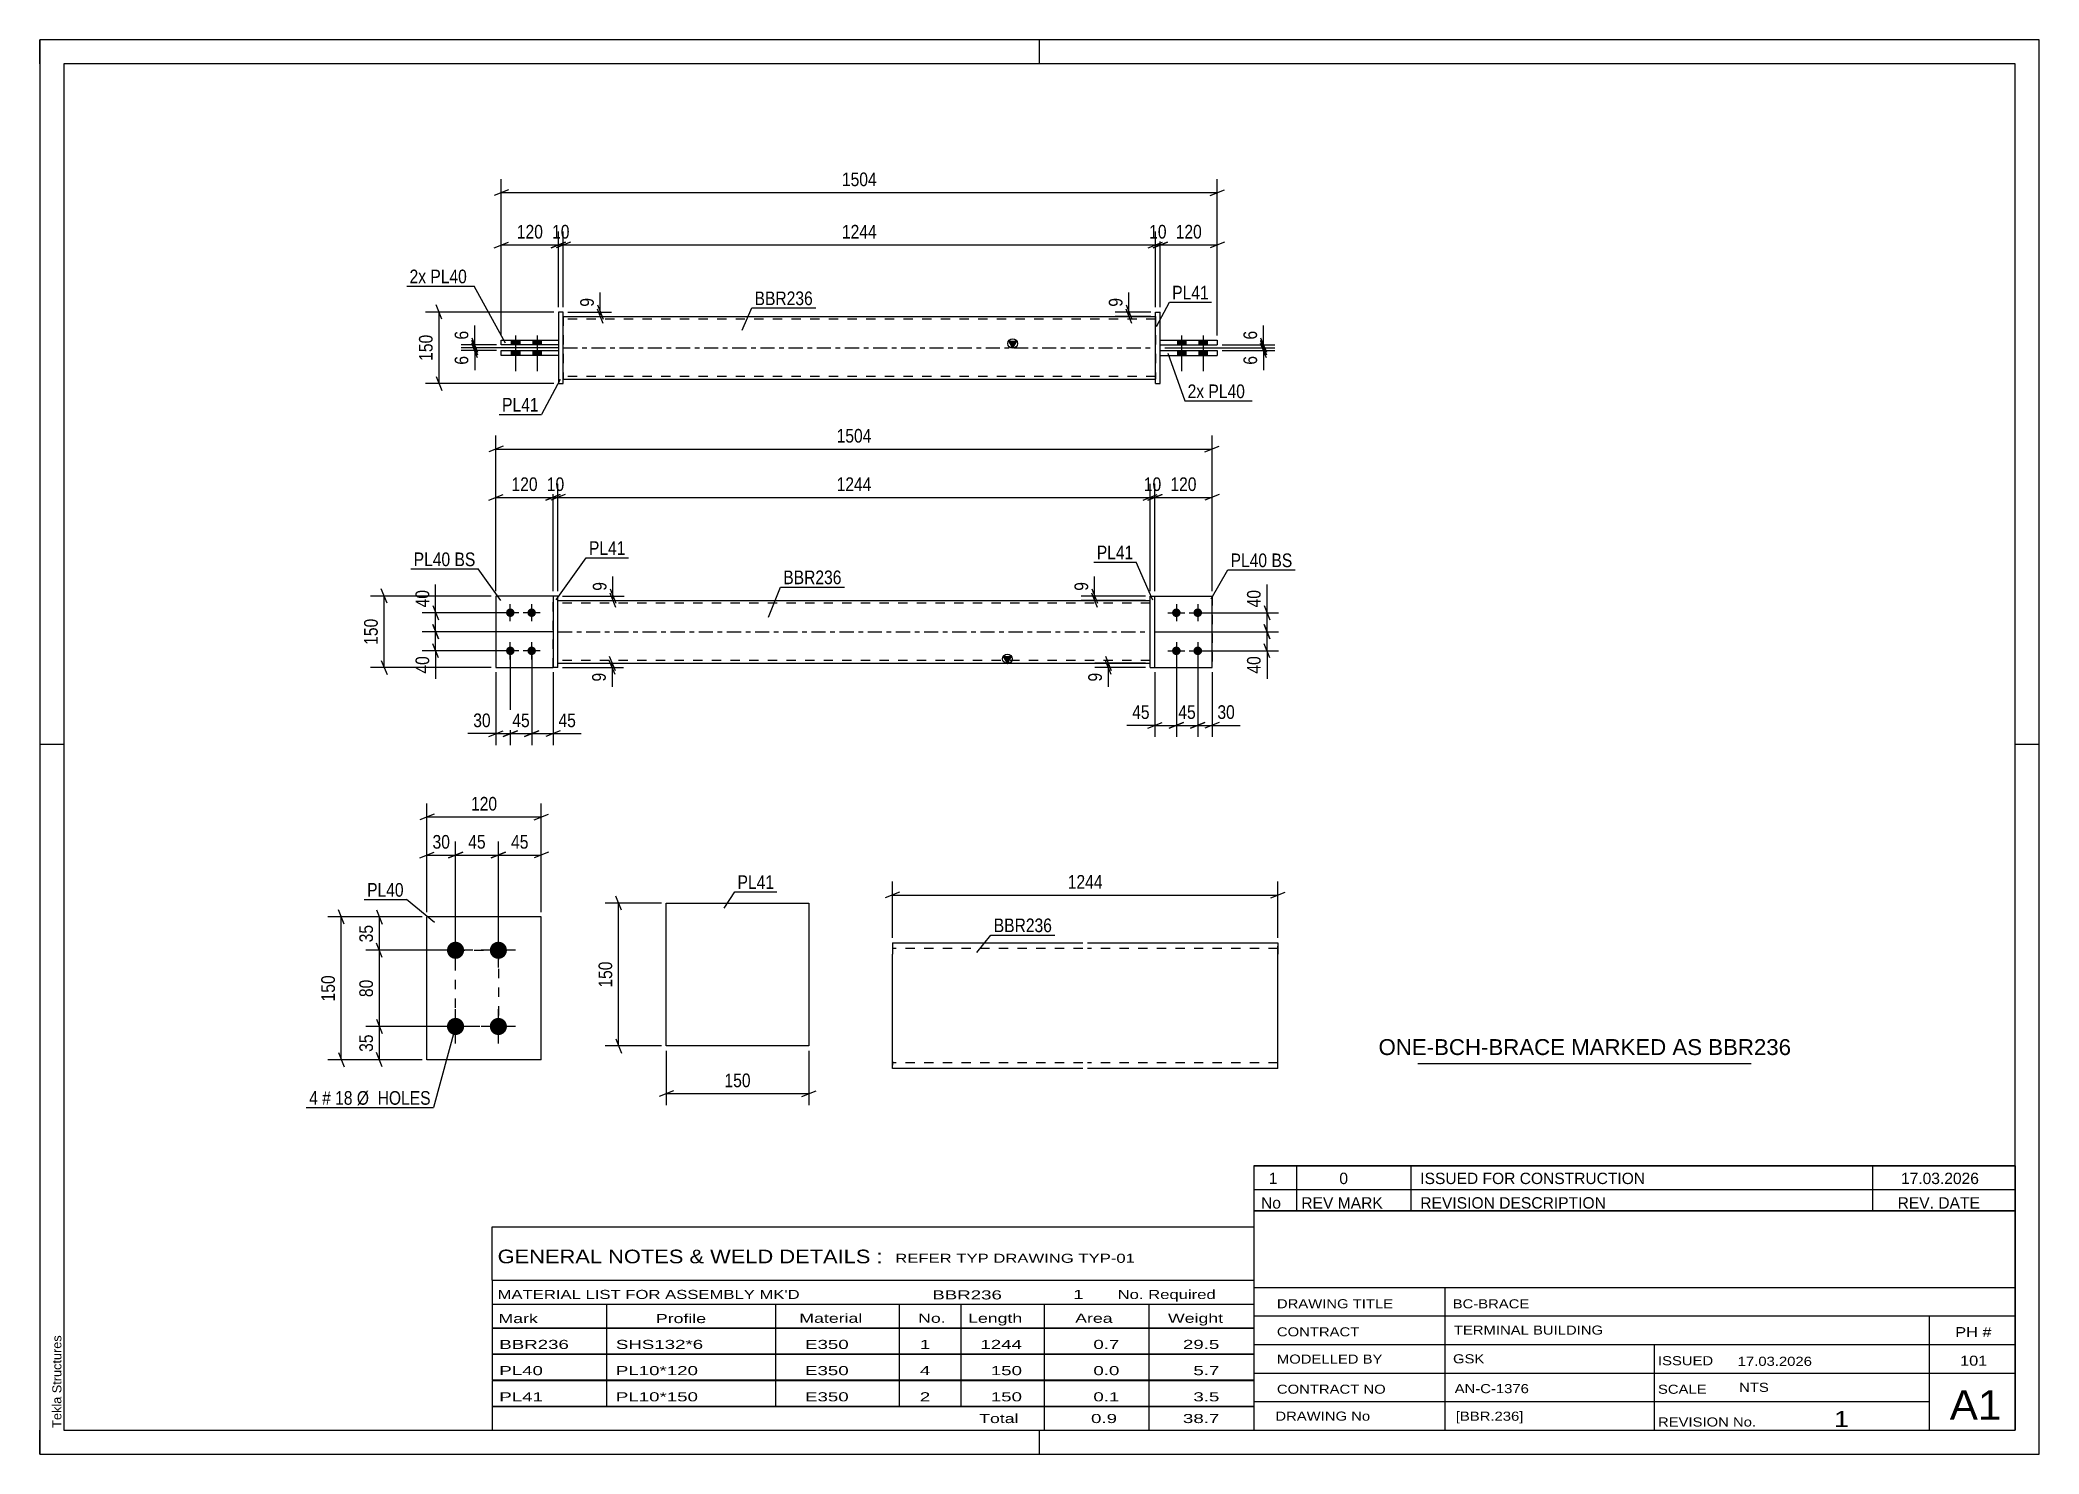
# Paper-space layout 'Layout1' of a CAD drawing. Header units: millimetres. Extents: x 0 to 420, y 0 to 297.
# The model-space entities are those that its viewports show. They can reach past a viewport. Long polylines and large blocks are cut down to what shows.
import ezdxf

# ---------------------------------------------------------------- set-up
doc = ezdxf.new("R2010")
doc.units = ezdxf.units.MM
doc.linetypes.add('DXK_LINE_DOT2', pattern=[3.9198, 1.9599, -1.9599])
doc.linetypes.add('DXK_LINE_DOT3', pattern=[5.9187, 2.979, -0.9799, 0.9799, -0.9799])
doc.layers.add('Viewport layer', color=7, linetype='Continuous', plot=False)
doc.styles.add('Arial', font='ARIAL.TTF', dxfattribs={"height": 0.2})
doc.styles.add('Arial Narrow', font='ARIALN.TTF', dxfattribs={"height": 0.2})

# ---------------------------------------------------------------- blocks, each defined once
blk = doc.blocks.new('Unknown-581592364-1127')
at = {"color": 5, "linetype": 'Continuous'}
for p, q in [((420, 297), (0, 297)), ((0, 297), (0, 0)), ((0, 292), (0, 297)), ((210, 292), (210, 297)), ((420, 0), (420, 297)), ((415, 292), (5, 292)), ((5, 292), (5, 5)), ((415, 5), (415, 292)), ((5, 149), (0, 149)), ((420, 149), (415, 149)), ((0, 0), (0, 5)), ((5, 5), (415, 5)), ((210, 0), (210, 5)), ((0, 0), (420, 0))]:
    blk.add_line(p, q, dxfattribs=at)
at = {"color": 174, "linetype": 'Continuous', "style": 'Arial'}
blk.add_text('Tekla Structures', height=1.9102, rotation=90, dxfattribs=at).set_placement((4.5, 5.5))
blk = doc.blocks.new('Part-581592364-1367 - 1364')
at = {"color": 2, "linetype": 'Continuous'}
for p, q in [((233.25, 180.2), (234.25, 180.2)), ((233.25, 165.2), (233.25, 180.2)), ((234.25, 165.2), (234.25, 180.2)), ((233.25, 165.2), (233.25, 165.2)), ((233.25, 165.2), (233.25, 165.2)), ((233.25, 165.2), (234.25, 165.2)), ((233.25, 165.2), (234.25, 165.2))]:
    blk.add_line(p, q, dxfattribs=at)
at = {"color": 7, "linetype": 'DXK_LINE_DOT2'}
for p, q in [((233.25, 180.2), (234.25, 180.2)), ((234.25, 165.2), (234.25, 165.2)), ((234.25, 165.2), (234.25, 165.2))]:
    blk.add_line(p, q, dxfattribs=at)
blk = doc.blocks.new('Part-581592364-1420 - 1364')
at = {"color": 7, "linetype": 'DXK_LINE_DOT2'}
for p, q in [((107.81, 180.2), (95.81, 180.2)), ((95.81, 180.2), (95.81, 165.2)), ((107.81, 165.2), (107.81, 180.2)), ((95.81, 165.2), (107.81, 165.2))]:
    blk.add_line(p, q, dxfattribs=at)
blk = doc.blocks.new('Bolt-581592364-1378 - 1364')
at = {"linetype": 'Continuous'}
for points in [[(98.81, 175.8, -1), (98.81, 177.6, -1)], [(103.31, 175.8, -1), (103.31, 177.6, -1)], [(98.81, 167.8, -1), (98.81, 169.6, -1)], [(103.31, 167.8, -1), (103.31, 169.6, -1)]]:
    blk.add_hatch(color=1, dxfattribs=at).paths.add_polyline_path(points)
at = {"color": 1, "linetype": 'Continuous'}
for p, q in [((100.61, 176.7), (97.01, 176.7)), ((98.81, 174.9), (98.81, 178.5)), ((105.11, 176.7), (101.51, 176.7)), ((103.31, 174.9), (103.31, 178.5)), ((100.61, 168.7), (97.01, 168.7)), ((98.81, 166.9), (98.81, 170.5)), ((105.11, 168.7), (101.51, 168.7)), ((103.31, 166.9), (103.31, 170.5))]:
    blk.add_line(p, q, dxfattribs=at)
blk = doc.blocks.new('Bolt-581592364-1379 - 1364')
at = {"linetype": 'Continuous'}
for points in [[(238.75, 177.6), (238.94, 177.58), (239.12, 177.52), (239.28, 177.43), (239.42, 177.3), (239.53, 177.15), (239.61, 176.98), (239.65, 176.79), (239.65, 176.6), (239.61, 176.42), (239.53, 176.25), (239.42, 176.1), (239.28, 175.97), (239.12, 175.88), (238.94, 175.82), (238.75, 175.8), (238.56, 175.82), (238.38, 175.88), (238.22, 175.97), (238.08, 176.1), (237.97, 176.25), (237.89, 176.42), (237.86, 176.6), (237.86, 176.79), (237.89, 176.98), (237.97, 177.15), (238.08, 177.3), (238.22, 177.43), (238.38, 177.52), (238.56, 177.58)], [(243.25, 177.6), (243.44, 177.58), (243.62, 177.52), (243.78, 177.43), (243.92, 177.3), (244.03, 177.15), (244.11, 176.98), (244.15, 176.79), (244.15, 176.6), (244.11, 176.42), (244.03, 176.25), (243.92, 176.1), (243.78, 175.97), (243.62, 175.88), (243.44, 175.82), (243.25, 175.8), (243.06, 175.82), (242.88, 175.88), (242.72, 175.97), (242.58, 176.1), (242.47, 176.25), (242.39, 176.42), (242.36, 176.6), (242.36, 176.79), (242.39, 176.98), (242.47, 177.15), (242.58, 177.3), (242.72, 177.43), (242.88, 177.52), (243.06, 177.58)], [(238.75, 169.6), (238.94, 169.58), (239.12, 169.52), (239.28, 169.43), (239.42, 169.3), (239.53, 169.15), (239.61, 168.98), (239.65, 168.79), (239.65, 168.6), (239.61, 168.42), (239.53, 168.25), (239.42, 168.1), (239.28, 167.97), (239.12, 167.88), (238.94, 167.82), (238.75, 167.8), (238.56, 167.82), (238.38, 167.88), (238.22, 167.97), (238.08, 168.1), (237.97, 168.25), (237.89, 168.42), (237.86, 168.6), (237.86, 168.79), (237.89, 168.98), (237.97, 169.15), (238.08, 169.3), (238.22, 169.43), (238.38, 169.52), (238.56, 169.58)], [(243.25, 169.6), (243.44, 169.58), (243.62, 169.52), (243.78, 169.43), (243.92, 169.3), (244.03, 169.15), (244.11, 168.98), (244.15, 168.79), (244.15, 168.6), (244.11, 168.42), (244.03, 168.25), (243.92, 168.1), (243.78, 167.97), (243.62, 167.88), (243.44, 167.82), (243.25, 167.8), (243.06, 167.82), (242.88, 167.88), (242.72, 167.97), (242.58, 168.1), (242.47, 168.25), (242.39, 168.42), (242.36, 168.6), (242.36, 168.79), (242.39, 168.98), (242.47, 169.15), (242.58, 169.3), (242.72, 169.43), (242.88, 169.52), (243.06, 169.58)]]:
    blk.add_hatch(color=1, dxfattribs=at).paths.add_polyline_path(points)
at = {"color": 1, "linetype": 'Continuous'}
for p, q in [((236.95, 176.7), (240.55, 176.7)), ((238.75, 178.5), (238.75, 174.9)), ((241.45, 176.7), (245.05, 176.7)), ((243.25, 178.5), (243.25, 174.9)), ((236.95, 168.7), (240.55, 168.7)), ((238.75, 170.5), (238.75, 166.9)), ((241.45, 168.7), (245.05, 168.7)), ((243.25, 170.5), (243.25, 166.9))]:
    blk.add_line(p, q, dxfattribs=at)
blk = doc.blocks.new('Part-581592364-1405 - 1364')
at = {"color": 2, "linetype": 'Continuous'}
for p, q in [((108.81, 180.2), (107.81, 180.2)), ((107.81, 180.2), (107.81, 165.2)), ((108.81, 165.2), (108.81, 180.2)), ((108.81, 165.2), (107.81, 165.2))]:
    blk.add_line(p, q, dxfattribs=at)
blk = doc.blocks.new('Part-581592364-1425 - 1364')
at = {"color": 2, "linetype": 'Continuous'}
for p, q in [((107.81, 180.2), (95.81, 180.2)), ((95.81, 180.2), (95.81, 165.2)), ((95.81, 165.2), (107.81, 165.2))]:
    blk.add_line(p, q, dxfattribs=at)
at = {"color": 7, "linetype": 'DXK_LINE_DOT2'}
blk.add_line((107.81, 165.2), (107.81, 180.2), dxfattribs=at)
blk = doc.blocks.new('Part-581592364-1440 - 1364')
at = {"linetype": 'Continuous'}
blk.add_hatch(color=2, dxfattribs=at).paths.add_polyline_path([(203.25, 166.1), (202.45, 167.5), (204.05, 167.5)])
at = {"color": 2, "linetype": 'Continuous'}
for p, q in [((108.81, 179.3), (233.25, 179.3)), ((108.81, 166.1), (233.25, 166.1)), ((203.25, 166.1), (202.45, 167.5)), ((202.45, 167.5), (204.05, 167.5)), ((204.05, 167.5), (203.25, 166.1))]:
    blk.add_line(p, q, dxfattribs=at)
at = {"color": 7, "linetype": 'DXK_LINE_DOT2'}
for p, q in [((108.81, 166.1), (108.81, 179.3)), ((233.25, 178.7), (108.81, 178.7)), ((233.25, 166.1), (233.25, 179.3)), ((233.25, 166.7), (108.81, 166.7))]:
    blk.add_line(p, q, dxfattribs=at)
at = {"color": 7, "linetype": 'DXK_LINE_DOT3'}
blk.add_line((108.81, 172.7), (233.25, 172.7), dxfattribs=at)
at = {"color": 2, "linetype": 'Continuous'}
blk.add_circle((203.25, 167), 1, dxfattribs=at)
blk = doc.blocks.new('Part-581592364-1445 - 1364')
at = {"color": 2, "linetype": 'Continuous'}
for p, q in [((234.25, 180.2), (246.25, 180.2)), ((246.25, 180.2), (246.25, 180.2)), ((246.25, 165.2), (246.25, 180.2)), ((234.25, 165.2), (246.25, 165.2))]:
    blk.add_line(p, q, dxfattribs=at)
at = {"color": 7, "linetype": 'DXK_LINE_DOT2'}
for p, q in [((234.25, 180.2), (246.25, 180.2)), ((234.25, 165.2), (234.25, 180.2)), ((234.25, 165.2), (234.25, 165.2)), ((234.25, 165.2), (246.25, 165.2))]:
    blk.add_line(p, q, dxfattribs=at)
blk = doc.blocks.new('Part-581592364-1450 - 1364')
at = {"color": 7, "linetype": 'DXK_LINE_DOT2'}
for p, q in [((234.25, 180.2), (246.25, 180.2)), ((234.25, 165.2), (234.25, 180.2)), ((234.25, 180.2), (246.25, 180.2)), ((246.25, 180.2), (246.25, 180.2)), ((246.25, 180.2), (246.25, 165.2)), ((234.25, 165.2), (234.25, 165.2)), ((234.25, 165.2), (246.25, 165.2)), ((234.25, 165.2), (246.25, 165.2))]:
    blk.add_line(p, q, dxfattribs=at)
blk = doc.blocks.new('Part-581592364-1793 - 1767')
at = {"color": 2, "linetype": 'Continuous'}
for p, q in [((96.93, 231.75), (108.93, 231.75)), ((96.93, 230.75), (96.93, 231.75)), ((108.93, 231.75), (108.93, 230.75)), ((108.93, 230.75), (96.93, 230.75))]:
    blk.add_line(p, q, dxfattribs=at)
blk = doc.blocks.new('Part-581592364-1778 - 1767')
at = {"color": 2, "linetype": 'Continuous'}
for p, q in [((235.36, 231.75), (247.36, 231.75)), ((235.36, 230.75), (235.36, 231.75)), ((247.36, 231.75), (247.36, 230.75)), ((235.36, 230.75), (247.36, 230.75)), ((235.36, 230.75), (247.36, 230.75))]:
    blk.add_line(p, q, dxfattribs=at)
at = {"color": 7, "linetype": 'DXK_LINE_DOT2'}
for p, q in [((235.36, 231.75), (247.36, 231.75)), ((235.36, 230.75), (235.36, 230.75))]:
    blk.add_line(p, q, dxfattribs=at)
blk = doc.blocks.new('Part-581592364-1798 - 1767')
at = {"color": 2, "linetype": 'Continuous'}
for p, q in [((96.93, 233.95), (108.93, 233.95)), ((96.93, 232.95), (96.93, 233.95)), ((108.93, 232.95), (96.93, 232.95)), ((108.93, 233.95), (108.93, 232.95))]:
    blk.add_line(p, q, dxfattribs=at)
blk = doc.blocks.new('Part-581592364-1773 - 1767')
at = {"linetype": 'Continuous'}
blk.add_hatch(color=2, dxfattribs=at).paths.add_polyline_path([(204.36, 232.35), (203.56, 233.75), (205.16, 233.75)])
at = {"color": 2, "linetype": 'Continuous'}
for p, q in [((109.93, 238.95), (234.36, 238.95)), ((204.36, 232.35), (203.56, 233.75)), ((203.56, 233.75), (205.16, 233.75)), ((205.16, 233.75), (204.36, 232.35)), ((109.93, 225.75), (234.36, 225.75))]:
    blk.add_line(p, q, dxfattribs=at)
at = {"color": 7, "linetype": 'DXK_LINE_DOT2'}
for p, q in [((109.93, 238.95), (109.93, 225.75)), ((234.36, 238.35), (109.93, 238.35)), ((234.36, 238.95), (234.36, 225.75)), ((234.36, 226.35), (109.93, 226.35))]:
    blk.add_line(p, q, dxfattribs=at)
at = {"color": 7, "linetype": 'DXK_LINE_DOT3'}
blk.add_line((109.93, 232.35), (234.36, 232.35), dxfattribs=at)
at = {"color": 2, "linetype": 'Continuous'}
blk.add_circle((204.36, 233.25), 1, dxfattribs=at)
blk = doc.blocks.new('Part-581592364-1783 - 1767')
at = {"color": 2, "linetype": 'Continuous'}
for p, q in [((235.36, 233.95), (247.36, 233.95)), ((235.36, 232.95), (235.36, 233.95)), ((235.36, 232.95), (247.36, 232.95)), ((235.36, 232.95), (247.36, 232.95)), ((247.36, 233.95), (247.36, 232.95))]:
    blk.add_line(p, q, dxfattribs=at)
at = {"color": 7, "linetype": 'DXK_LINE_DOT2'}
for p, q in [((235.36, 233.95), (247.36, 233.95)), ((235.36, 232.95), (235.36, 232.95))]:
    blk.add_line(p, q, dxfattribs=at)
blk = doc.blocks.new('Part-581592364-1799 - 1767')
at = {"color": 2, "linetype": 'Continuous'}
for p, q in [((109.93, 239.85), (108.93, 239.85)), ((108.93, 239.85), (108.93, 224.85)), ((109.93, 224.85), (109.93, 239.85)), ((108.93, 224.85), (109.93, 224.85))]:
    blk.add_line(p, q, dxfattribs=at)
blk = doc.blocks.new('Part-581592364-1788 - 1767')
at = {"color": 2, "linetype": 'Continuous'}
for p, q in [((234.36, 224.85), (234.36, 239.85)), ((234.36, 239.85), (235.36, 239.85)), ((235.36, 224.85), (235.36, 239.85)), ((234.36, 224.85), (235.36, 224.85)), ((234.36, 224.85), (234.36, 224.85)), ((234.36, 224.85), (234.36, 224.85)), ((234.36, 224.85), (235.36, 224.85)), ((235.36, 224.85), (235.36, 224.85)), ((235.36, 224.85), (235.36, 224.85))]:
    blk.add_line(p, q, dxfattribs=at)
at = {"color": 7, "linetype": 'DXK_LINE_DOT2'}
for q in [(234.36, 239.85), (235.36, 239.85)]:
    blk.add_line((234.36, 239.85), q, dxfattribs=at)
blk = doc.blocks.new('Bolt-581592364-1800 - 1767')
at = {"linetype": 'Continuous'}
for points in [[(240.76, 233.95), (238.96, 233.95), (238.96, 232.95), (240.76, 232.95)], [(240.76, 233.95), (238.96, 233.95), (238.96, 232.95), (240.76, 232.95)], [(240.76, 231.75), (238.96, 231.75), (238.96, 230.75), (240.76, 230.75)], [(240.76, 231.75), (238.96, 231.75), (238.96, 230.75), (240.76, 230.75)], [(245.26, 233.95), (243.46, 233.95), (243.46, 232.95), (245.26, 232.95)], [(245.26, 233.95), (243.46, 233.95), (243.46, 232.95), (245.26, 232.95)], [(245.26, 231.75), (243.46, 231.75), (243.46, 230.75), (245.26, 230.75)], [(245.26, 231.75), (243.46, 231.75), (243.46, 230.75), (245.26, 230.75)]]:
    blk.add_hatch(color=1, dxfattribs=at).paths.add_polyline_path(points)
at = {"color": 1, "linetype": 'Continuous'}
for p, q in [((238.96, 233.95), (238.96, 232.95)), ((238.96, 233.95), (238.96, 232.95)), ((238.96, 231.75), (238.96, 230.75)), ((238.96, 231.75), (238.96, 230.75)), ((239.86, 234.95), (239.86, 227.45)), ((239.86, 234.95), (239.86, 227.45)), ((240.76, 233.95), (240.76, 232.95)), ((240.76, 233.95), (240.76, 232.95)), ((240.76, 231.75), (240.76, 230.75)), ((240.76, 231.75), (240.76, 230.75)), ((243.46, 233.95), (243.46, 232.95)), ((243.46, 233.95), (243.46, 232.95)), ((243.46, 231.75), (243.46, 230.75)), ((243.46, 231.75), (243.46, 230.75)), ((244.36, 234.95), (244.36, 227.45)), ((244.36, 234.95), (244.36, 227.45)), ((245.26, 233.95), (245.26, 232.95)), ((245.26, 233.95), (245.26, 232.95)), ((245.26, 231.75), (245.26, 230.75)), ((245.26, 231.75), (245.26, 230.75))]:
    blk.add_line(p, q, dxfattribs=at)
blk = doc.blocks.new('Bolt-581592364-1801 - 1767')
at = {"linetype": 'Continuous'}
for points in [[(99.03, 232.95), (100.83, 232.95), (100.83, 233.95), (99.03, 233.95)], [(99.03, 232.95), (100.83, 232.95), (100.83, 233.95), (99.03, 233.95)], [(99.03, 230.75), (100.83, 230.75), (100.83, 231.75), (99.03, 231.75)], [(99.03, 230.75), (100.83, 230.75), (100.83, 231.75), (99.03, 231.75)], [(103.53, 232.95), (105.33, 232.95), (105.33, 233.95), (103.53, 233.95)], [(103.53, 232.95), (105.33, 232.95), (105.33, 233.95), (103.53, 233.95)], [(103.53, 230.75), (105.33, 230.75), (105.33, 231.75), (103.53, 231.75)], [(103.53, 230.75), (105.33, 230.75), (105.33, 231.75), (103.53, 231.75)]]:
    blk.add_hatch(color=1, dxfattribs=at).paths.add_polyline_path(points)
at = {"color": 1, "linetype": 'Continuous'}
for p, q in [((99.03, 233.95), (99.03, 232.95)), ((99.03, 233.95), (99.03, 232.95)), ((99.03, 231.75), (99.03, 230.75)), ((99.03, 231.75), (99.03, 230.75)), ((99.93, 234.95), (99.93, 227.45)), ((99.93, 234.95), (99.93, 227.45)), ((100.83, 233.95), (100.83, 232.95)), ((100.83, 233.95), (100.83, 232.95)), ((100.83, 231.75), (100.83, 230.75)), ((100.83, 231.75), (100.83, 230.75)), ((103.53, 233.95), (103.53, 232.95)), ((103.53, 233.95), (103.53, 232.95)), ((103.53, 231.75), (103.53, 230.75)), ((103.53, 231.75), (103.53, 230.75)), ((104.43, 234.95), (104.43, 227.45)), ((104.43, 234.95), (104.43, 227.45)), ((105.33, 233.95), (105.33, 232.95)), ((105.33, 233.95), (105.33, 232.95)), ((105.33, 231.75), (105.33, 230.75)), ((105.33, 231.75), (105.33, 230.75))]:
    blk.add_line(p, q, dxfattribs=at)
blk = doc.blocks.new('Bolt-581592364-2103 - 2040')
at = {"linetype": 'Continuous'}
for points in [[(87.31, 104, -1), (87.31, 107.6, -1)], [(96.31, 104, -1), (96.31, 107.6, -1)], [(87.31, 88, -1), (87.31, 91.6, -1)], [(96.31, 88, -1), (96.31, 91.6, -1)]]:
    blk.add_hatch(color=1, dxfattribs=at).paths.add_polyline_path(points)
at = {"color": 1, "linetype": 'Continuous'}
for p, q in [((87.31, 102.2), (87.31, 109.4)), ((96.31, 102.2), (96.31, 109.4)), ((90.91, 105.8), (83.71, 105.8)), ((99.91, 105.8), (92.71, 105.8)), ((87.31, 86.2), (87.31, 93.4)), ((96.31, 86.2), (96.31, 93.4)), ((90.91, 89.8), (83.71, 89.8)), ((99.91, 89.8), (92.71, 89.8))]:
    blk.add_line(p, q, dxfattribs=at)
blk = doc.blocks.new('Part-581592364-2108 - 2040')
at = {"color": 2, "linetype": 'Continuous'}
for p, q in [((105.31, 112.8), (81.31, 112.8)), ((81.31, 82.8), (81.31, 112.8)), ((105.31, 82.8), (105.31, 112.8)), ((105.31, 82.8), (81.31, 82.8))]:
    blk.add_line(p, q, dxfattribs=at)
blk = doc.blocks.new('Part-581592364-2231 - 2225')
at = {"color": 2, "linetype": 'Continuous'}
for p, q in [((131.57, 115.7), (161.57, 115.7)), ((131.57, 85.7), (131.57, 115.7)), ((161.57, 115.7), (161.57, 85.7)), ((161.57, 85.7), (131.57, 85.7))]:
    blk.add_line(p, q, dxfattribs=at)
blk = doc.blocks.new('Part-581592364-2256 - 2248')
at = {"color": 2, "linetype": 'Continuous'}
for p, q in [((179.1, 107.39), (179.1, 104.99)), ((179.1, 107.39), (219.1, 107.39)), ((220.1, 107.39), (260.1, 107.39)), ((260.1, 107.39), (260.1, 107.21)), ((260.1, 107.21), (260.1, 104.99)), ((179.1, 82.47), (179.1, 104.99)), ((260.1, 80.99), (260.1, 104.99)), ((179.1, 81.17), (179.1, 82.47)), ((179.1, 80.99), (179.1, 81.17)), ((219.1, 80.99), (179.1, 80.99)), ((260.1, 80.99), (220.1, 80.99))]:
    blk.add_line(p, q, dxfattribs=at)
at = {"color": 7, "linetype": 'DXK_LINE_DOT2'}
for p, q in [((219.1, 106.19), (179.1, 106.19)), ((260.1, 106.19), (220.1, 106.19)), ((260.1, 104.99), (260.1, 106.69)), ((179.1, 82.47), (179.1, 81.69)), ((179.1, 82.19), (179.1, 82.28)), ((219.1, 82.19), (179.1, 82.19)), ((260.1, 82.19), (220.1, 82.19)), ((260.1, 82.19), (260.1, 82.28))]:
    blk.add_line(p, q, dxfattribs=at)
blk = doc.blocks.new('Rectangle-581592364-2210 - 2040')
at = {"color": 1, "linetype": 'DXK_LINE_DOT2'}
blk.add_lwpolyline([(87.31, 105.8), (96.31, 105.8), (96.31, 89.8), (87.31, 89.8), (87.31, 105.8)], close=True, dxfattribs=at)
blk = doc.blocks.new('StraightDimension-581592364-1609 - 1364')
at = {"color": 7, "linetype": 'Continuous'}
for p, q in [((107.81, 172.7), (80.27, 172.7)), ((82.52, 174.2), (83.72, 171.2)), ((83.12, 168.7), (83.12, 172.7)), ((97.81, 168.7), (80.27, 168.7)), ((83.72, 167.2), (82.52, 170.2))]:
    blk.add_line(p, q, dxfattribs=at)
at = {"color": 0}
blk.add_wipeout([(82.37, 168.17), (78.17, 168.17), (78.17, 163.32), (82.37, 163.32)], dxfattribs=at)
at = {"color": 7, "linetype": 'Continuous'}
blk.add_line((83.12, 168.7), (83.12, 162.79), dxfattribs=at)
blk.add_line((83.12, 168.7), (83.12, 162.79), dxfattribs=at)
at = {"color": 3, "style": 'Arial Narrow'}
blk.add_text('40', height=2.863, rotation=90.0002, dxfattribs=at).set_placement((81.77, 163.92))
blk = doc.blocks.new('StraightDimension-581592364-1665 - 1364')
at = {"color": 7, "linetype": 'Continuous'}
for p, q in [((238.75, 167.7), (238.75, 150.65)), ((243.25, 167.7), (243.25, 150.65)), ((237.25, 152.45), (240.25, 153.65)), ((238.75, 153.05), (243.25, 153.05)), ((244.75, 153.65), (241.75, 152.45))]:
    blk.add_line(p, q, dxfattribs=at)
at = {"color": 0}
blk.add_wipeout([(243.43, 153.8), (243.43, 158), (238.57, 158), (238.57, 153.8)], dxfattribs=at)
at = {"color": 3, "style": 'Arial Narrow'}
blk.add_text('45', height=2.863, dxfattribs=at).set_placement((239.17, 154.4))
blk = doc.blocks.new('StraightDimension-581592364-1505 - 1364')
at = {"color": 7, "linetype": 'Continuous'}
for p, q in [((233.25, 181.2), (233.25, 203.77)), ((234.25, 181.2), (234.25, 203.77)), ((231.75, 200.32), (234.75, 201.52)), ((235.75, 201.52), (232.75, 200.32)), ((233.25, 200.92), (234.25, 200.92))]:
    blk.add_line(p, q, dxfattribs=at)
at = {"color": 0}
blk.add_wipeout([(236.18, 201.67), (236.18, 205.87), (231.32, 205.87), (231.32, 201.67)], dxfattribs=at)
at = {"color": 3, "style": 'Arial Narrow'}
blk.add_text('10', height=2.863, dxfattribs=at).set_placement((231.92, 202.27))
blk = doc.blocks.new('StraightDimension-581592364-1703 - 1364')
at = {"color": 7, "linetype": 'Continuous'}
for p, q in [((244.25, 176.7), (260.21, 176.7)), ((257.21, 178.2), (258.41, 175.2)), ((257.81, 172.7), (257.81, 176.7)), ((234.25, 172.7), (260.21, 172.7)), ((258.41, 171.2), (257.21, 174.2))]:
    blk.add_line(p, q, dxfattribs=at)
at = {"color": 0}
blk.add_wipeout([(257.06, 182.08), (252.86, 182.08), (252.86, 177.22), (257.06, 177.22)], dxfattribs=at)
at = {"color": 7, "linetype": 'Continuous'}
blk.add_line((257.81, 176.7), (257.81, 182.6), dxfattribs=at)
blk.add_line((257.81, 176.7), (257.81, 182.6), dxfattribs=at)
at = {"color": 3, "style": 'Arial Narrow'}
blk.add_text('40', height=2.863, rotation=90.0002, dxfattribs=at).set_placement((256.46, 177.82))
blk = doc.blocks.new('StraightDimension-581592364-1600 - 1364')
at = {"color": 7, "linetype": 'Continuous'}
for p, q in [((119.77, 181.7), (120.97, 178.7)), ((120.97, 177.8), (119.77, 180.8)), ((109.81, 180.2), (122.77, 180.2)), ((109.81, 179.3), (122.77, 179.3)), ((120.37, 179.3), (120.37, 180.2))]:
    blk.add_line(p, q, dxfattribs=at)
at = {"color": 0}
blk.add_wipeout([(119.62, 183.75), (115.42, 183.75), (115.42, 180.72), (119.62, 180.72)], dxfattribs=at)
at = {"color": 7, "linetype": 'Continuous'}
blk.add_line((120.37, 180.2), (120.37, 184.28), dxfattribs=at)
blk.add_line((120.37, 180.2), (120.37, 184.28), dxfattribs=at)
at = {"color": 3, "style": 'Arial Narrow'}
blk.add_text('9', height=2.86, rotation=90.0002, dxfattribs=at).set_placement((119.02, 181.32))
blk = doc.blocks.new('StraightDimension-581592364-1649 - 1364')
at = {"color": 7, "linetype": 'Continuous'}
for p, q in [((234.25, 164.2), (234.25, 150.65)), ((238.75, 167.7), (238.75, 150.65)), ((232.75, 152.45), (235.75, 153.65)), ((234.25, 153.05), (238.75, 153.05)), ((240.25, 153.65), (237.25, 152.45))]:
    blk.add_line(p, q, dxfattribs=at)
at = {"color": 0}
blk.add_wipeout([(233.73, 153.8), (233.73, 158), (228.87, 158), (228.87, 153.8)], dxfattribs=at)
at = {"color": 7, "linetype": 'Continuous'}
blk.add_line((234.25, 153.05), (228.34, 153.05), dxfattribs=at)
blk.add_line((234.25, 153.05), (228.34, 153.05), dxfattribs=at)
at = {"color": 3, "style": 'Arial Narrow'}
blk.add_text('45', height=2.863, dxfattribs=at).set_placement((229.47, 154.4))
blk = doc.blocks.new('StraightDimension-581592364-1560 - 1364')
at = {"color": 7, "linetype": 'Continuous'}
for p, q in [((95.81, 164.2), (95.81, 148.92)), ((98.81, 167.7), (98.81, 148.92)), ((94.31, 150.72), (97.31, 151.92)), ((95.81, 151.32), (98.81, 151.32)), ((100.31, 151.92), (97.31, 150.72))]:
    blk.add_line(p, q, dxfattribs=at)
at = {"color": 0}
blk.add_wipeout([(95.29, 152.07), (95.29, 156.27), (90.43, 156.27), (90.43, 152.07)], dxfattribs=at)
at = {"color": 7, "linetype": 'Continuous'}
blk.add_line((95.81, 151.32), (89.91, 151.32), dxfattribs=at)
blk.add_line((95.81, 151.32), (89.91, 151.32), dxfattribs=at)
at = {"color": 3, "style": 'Arial Narrow'}
blk.add_text('30', height=2.863, dxfattribs=at).set_placement((91.03, 152.67))
blk = doc.blocks.new('StraightDimension-581592364-1570 - 1364')
at = {"color": 7, "linetype": 'Continuous'}
for p, q in [((98.81, 167.7), (98.81, 148.92)), ((103.31, 167.7), (103.31, 148.92)), ((97.31, 150.72), (100.31, 151.92)), ((98.81, 151.32), (103.31, 151.32)), ((104.81, 151.92), (101.81, 150.72))]:
    blk.add_line(p, q, dxfattribs=at)
at = {"color": 0}
blk.add_wipeout([(103.49, 152.07), (103.49, 156.27), (98.64, 156.27), (98.64, 152.07)], dxfattribs=at)
at = {"color": 3, "style": 'Arial Narrow'}
blk.add_text('45', height=2.863, dxfattribs=at).set_placement((99.24, 152.67))
blk = doc.blocks.new('StraightDimension-581592364-1452 - 1364')
at = {"color": 7, "linetype": 'Continuous'}
for p, q in [((95.81, 181.2), (95.81, 203.77)), ((107.81, 181.2), (107.81, 203.77)), ((94.31, 200.32), (97.31, 201.52)), ((95.81, 200.92), (107.81, 200.92)), ((109.31, 201.52), (106.31, 200.32))]:
    blk.add_line(p, q, dxfattribs=at)
at = {"color": 0}
blk.add_wipeout([(105.16, 201.67), (105.16, 205.87), (98.47, 205.87), (98.47, 201.67)], dxfattribs=at)
at = {"color": 3, "style": 'Arial Narrow'}
blk.add_text('120', height=2.863, dxfattribs=at).set_placement((99.07, 202.27))
blk = doc.blocks.new('StraightDimension-581592364-1730 - 1364')
at = {"color": 7, "linetype": 'Continuous'}
for p, q in [((220.97, 181.7), (222.17, 178.7)), ((222.17, 177.8), (220.97, 180.8)), ((232.25, 180.2), (218.72, 180.2)), ((232.25, 179.3), (218.72, 179.3)), ((221.57, 179.3), (221.57, 180.2))]:
    blk.add_line(p, q, dxfattribs=at)
at = {"color": 0}
blk.add_wipeout([(220.82, 183.75), (216.62, 183.75), (216.62, 180.72), (220.82, 180.72)], dxfattribs=at)
at = {"color": 7, "linetype": 'Continuous'}
blk.add_line((221.57, 180.2), (221.57, 184.28), dxfattribs=at)
blk.add_line((221.57, 180.2), (221.57, 184.28), dxfattribs=at)
at = {"color": 3, "style": 'Arial Narrow'}
blk.add_text('9', height=2.86, rotation=90.0002, dxfattribs=at).set_placement((220.22, 181.32))
blk = doc.blocks.new('StraightDimension-581592364-1479 - 1364')
at = {"color": 7, "linetype": 'Continuous'}
for p, q in [((107.81, 181.2), (107.81, 203.77)), ((108.81, 181.2), (108.81, 203.77)), ((106.31, 200.32), (109.31, 201.52)), ((110.31, 201.52), (107.31, 200.32)), ((107.81, 200.92), (108.81, 200.92))]:
    blk.add_line(p, q, dxfattribs=at)
at = {"color": 0}
blk.add_wipeout([(110.74, 201.67), (110.74, 205.87), (105.89, 205.87), (105.89, 201.67)], dxfattribs=at)
at = {"color": 3, "style": 'Arial Narrow'}
blk.add_text('10', height=2.863, dxfattribs=at).set_placement((106.49, 202.27))
blk = doc.blocks.new('StraightDimension-581592364-1577 - 1364')
at = {"color": 7, "linetype": 'Continuous'}
for p, q in [((103.31, 167.7), (103.31, 148.92)), ((107.81, 164.2), (107.81, 148.92)), ((101.81, 150.72), (104.81, 151.92)), ((103.31, 151.32), (107.81, 151.32)), ((109.31, 151.92), (106.31, 150.72))]:
    blk.add_line(p, q, dxfattribs=at)
at = {"color": 0}
blk.add_wipeout([(113.2, 152.07), (113.2, 156.27), (108.34, 156.27), (108.34, 152.07)], dxfattribs=at)
at = {"color": 7, "linetype": 'Continuous'}
blk.add_line((107.81, 151.32), (113.72, 151.32), dxfattribs=at)
blk.add_line((107.81, 151.32), (113.72, 151.32), dxfattribs=at)
at = {"color": 3, "style": 'Arial Narrow'}
blk.add_text('45', height=2.863, dxfattribs=at).set_placement((108.94, 152.67))
blk = doc.blocks.new('StraightDimension-581592364-1496 - 1364')
at = {"color": 7, "linetype": 'Continuous'}
for p, q in [((108.81, 181.2), (108.81, 203.77)), ((233.25, 181.2), (233.25, 203.77)), ((110.31, 201.52), (107.31, 200.32)), ((108.81, 200.92), (233.25, 200.92)), ((231.75, 200.32), (234.75, 201.52))]:
    blk.add_line(p, q, dxfattribs=at)
at = {"color": 0}
blk.add_wipeout([(175.29, 201.67), (175.29, 205.87), (166.78, 205.87), (166.78, 201.67)], dxfattribs=at)
at = {"color": 3, "style": 'Arial Narrow'}
blk.add_text('1244', height=2.863, dxfattribs=at).set_placement((167.38, 202.27))
blk = doc.blocks.new('StraightDimension-581592364-1523 - 1364')
at = {"color": 7, "linetype": 'Continuous'}
for p, q in [((234.25, 181.2), (234.25, 203.77)), ((246.25, 181.2), (246.25, 203.77)), ((232.75, 200.32), (235.75, 201.52)), ((234.25, 200.92), (246.25, 200.92)), ((247.75, 201.52), (244.75, 200.32))]:
    blk.add_line(p, q, dxfattribs=at)
at = {"color": 0}
blk.add_wipeout([(243.59, 201.67), (243.59, 205.87), (236.91, 205.87), (236.91, 201.67)], dxfattribs=at)
at = {"color": 3, "style": 'Arial Narrow'}
blk.add_text('120', height=2.863, dxfattribs=at).set_placement((237.51, 202.27))
blk = doc.blocks.new('StraightDimension-581592364-1546 - 1364')
at = {"color": 7, "linetype": 'Continuous'}
for p, q in [((97.31, 211.69), (94.31, 210.49)), ((95.81, 181.2), (95.81, 213.94)), ((95.81, 211.09), (246.25, 211.09)), ((244.75, 210.49), (247.75, 211.69)), ((246.25, 181.2), (246.25, 213.94))]:
    blk.add_line(p, q, dxfattribs=at)
at = {"color": 0}
blk.add_wipeout([(175.29, 211.84), (175.29, 216.04), (166.78, 216.04), (166.78, 211.84)], dxfattribs=at)
at = {"color": 3, "style": 'Arial Narrow'}
blk.add_text('1504', height=2.863, dxfattribs=at).set_placement((167.38, 212.44))
blk = doc.blocks.new('StraightDimension-581592364-1591 - 1364')
at = {"color": 7, "linetype": 'Continuous'}
for p, q in [((109.81, 166.1), (122.62, 166.1)), ((109.81, 165.2), (122.62, 165.2)), ((119.62, 167.6), (120.82, 164.6)), ((120.82, 163.7), (119.62, 166.7)), ((120.22, 165.2), (120.22, 166.1))]:
    blk.add_line(p, q, dxfattribs=at)
at = {"color": 0}
blk.add_wipeout([(119.47, 164.67), (115.27, 164.67), (115.27, 161.65), (119.47, 161.65)], dxfattribs=at)
at = {"color": 7, "linetype": 'Continuous'}
blk.add_line((120.22, 165.2), (120.22, 161.12), dxfattribs=at)
blk.add_line((120.22, 165.2), (120.22, 161.12), dxfattribs=at)
at = {"color": 3, "style": 'Arial Narrow'}
blk.add_text('9', height=2.86, rotation=90.0002, dxfattribs=at).set_placement((118.87, 162.25))
blk = doc.blocks.new('StraightDimension-581592364-1626 - 1364')
at = {"color": 7, "linetype": 'Continuous'}
for p, q in [((97.81, 176.7), (80.27, 176.7)), ((82.52, 178.2), (83.72, 175.2)), ((83.12, 172.7), (83.12, 176.7)), ((107.81, 172.7), (80.27, 172.7)), ((83.72, 171.2), (82.52, 174.2))]:
    blk.add_line(p, q, dxfattribs=at)
at = {"color": 0}
blk.add_wipeout([(82.37, 182.08), (78.17, 182.08), (78.17, 177.22), (82.37, 177.22)], dxfattribs=at)
at = {"color": 7, "linetype": 'Continuous'}
blk.add_line((83.12, 176.7), (83.12, 182.6), dxfattribs=at)
blk.add_line((83.12, 176.7), (83.12, 182.6), dxfattribs=at)
at = {"color": 3, "style": 'Arial Narrow'}
blk.add_text('40', height=2.863, rotation=90.0002, dxfattribs=at).set_placement((81.77, 177.82))
blk = doc.blocks.new('StraightDimension-581592364-1640 - 1364')
at = {"color": 7, "linetype": 'Continuous'}
for p, q in [((232.25, 166.1), (221.6, 166.1)), ((232.25, 165.2), (221.6, 165.2)), ((223.85, 167.6), (225.05, 164.6)), ((225.05, 163.7), (223.85, 166.7)), ((224.45, 165.2), (224.45, 166.1))]:
    blk.add_line(p, q, dxfattribs=at)
at = {"color": 0}
blk.add_wipeout([(223.7, 164.67), (219.5, 164.67), (219.5, 161.65), (223.7, 161.65)], dxfattribs=at)
at = {"color": 7, "linetype": 'Continuous'}
blk.add_line((224.45, 165.2), (224.45, 161.12), dxfattribs=at)
blk.add_line((224.45, 165.2), (224.45, 161.12), dxfattribs=at)
at = {"color": 3, "style": 'Arial Narrow'}
blk.add_text('9', height=2.86, rotation=90.0002, dxfattribs=at).set_placement((223.1, 162.25))
blk = doc.blocks.new('StraightDimension-581592364-1675 - 1364')
at = {"color": 7, "linetype": 'Continuous'}
for p, q in [((243.25, 167.7), (243.25, 150.65)), ((246.25, 164.2), (246.25, 150.65)), ((241.75, 152.45), (244.75, 153.65)), ((243.25, 153.05), (246.25, 153.05)), ((247.75, 153.65), (244.75, 152.45))]:
    blk.add_line(p, q, dxfattribs=at)
at = {"color": 0}
blk.add_wipeout([(251.63, 153.8), (251.63, 158), (246.78, 158), (246.78, 153.8)], dxfattribs=at)
at = {"color": 7, "linetype": 'Continuous'}
blk.add_line((246.25, 153.05), (252.16, 153.05), dxfattribs=at)
blk.add_line((246.25, 153.05), (252.16, 153.05), dxfattribs=at)
at = {"color": 3, "style": 'Arial Narrow'}
blk.add_text('30', height=2.863, dxfattribs=at).set_placement((247.38, 154.4))
blk = doc.blocks.new('StraightDimension-581592364-1689 - 1364')
at = {"color": 7, "linetype": 'Continuous'}
for p, q in [((72.91, 178.7), (71.71, 181.7)), ((94.81, 180.2), (69.46, 180.2)), ((72.31, 165.2), (72.31, 180.2)), ((94.81, 165.2), (69.46, 165.2)), ((71.71, 166.7), (72.91, 163.7))]:
    blk.add_line(p, q, dxfattribs=at)
at = {"color": 0}
blk.add_wipeout([(71.56, 176.04), (67.36, 176.04), (67.36, 169.36), (71.56, 169.36)], dxfattribs=at)
at = {"color": 3, "style": 'Arial Narrow'}
blk.add_text('150', height=2.863, rotation=90.0002, dxfattribs=at).set_placement((70.96, 169.96))
blk = doc.blocks.new('StraightDimension-581592364-1716 - 1364')
at = {"color": 7, "linetype": 'Continuous'}
for p, q in [((234.25, 172.7), (260.21, 172.7)), ((257.21, 174.2), (258.41, 171.2)), ((257.81, 168.7), (257.81, 172.7)), ((244.25, 168.7), (260.21, 168.7)), ((258.41, 167.2), (257.21, 170.2))]:
    blk.add_line(p, q, dxfattribs=at)
at = {"color": 0}
blk.add_wipeout([(257.06, 168.17), (252.86, 168.17), (252.86, 163.32), (257.06, 163.32)], dxfattribs=at)
at = {"color": 7, "linetype": 'Continuous'}
blk.add_line((257.81, 168.7), (257.81, 162.79), dxfattribs=at)
blk.add_line((257.81, 168.7), (257.81, 162.79), dxfattribs=at)
at = {"color": 3, "style": 'Arial Narrow'}
blk.add_text('40', height=2.863, rotation=90.0002, dxfattribs=at).set_placement((256.46, 163.92))
blk = doc.blocks.new('StraightDimension-581592364-1890 - 1767')
at = {"color": 7, "linetype": 'Continuous'}
for p, q in [((235.36, 240.85), (235.36, 256.8)), ((247.36, 234.95), (247.36, 256.8)), ((233.86, 253.35), (236.86, 254.55)), ((235.36, 253.95), (247.36, 253.95)), ((248.86, 254.55), (245.86, 253.35))]:
    blk.add_line(p, q, dxfattribs=at)
at = {"color": 0}
blk.add_wipeout([(244.71, 254.7), (244.71, 258.9), (238.02, 258.9), (238.02, 254.7)], dxfattribs=at)
at = {"color": 3, "style": 'Arial Narrow'}
blk.add_text('120', height=2.863, dxfattribs=at).set_placement((238.62, 255.3))
blk = doc.blocks.new('StraightDimension-581592364-1851 - 1767')
at = {"color": 7, "linetype": 'Continuous'}
for p, q in [((95.93, 232.95), (88.49, 232.95)), ((108.93, 232.35), (88.49, 232.35)), ((90.74, 234.45), (91.94, 231.45)), ((91.94, 230.85), (90.74, 233.85)), ((91.34, 232.35), (91.34, 232.95))]:
    blk.add_line(p, q, dxfattribs=at)
at = {"color": 0}
blk.add_wipeout([(90.59, 236.51), (86.39, 236.51), (86.39, 233.48), (90.59, 233.48)], dxfattribs=at)
at = {"color": 7, "linetype": 'Continuous'}
blk.add_line((91.34, 232.95), (91.34, 237.03), dxfattribs=at)
blk.add_line((91.34, 232.95), (91.34, 237.03), dxfattribs=at)
at = {"color": 3, "style": 'Arial Narrow'}
blk.add_text('6', height=2.86, rotation=90.0002, dxfattribs=at).set_placement((89.99, 234.08))
blk = doc.blocks.new('StraightDimension-581592364-1930 - 1767')
at = {"color": 7, "linetype": 'Continuous'}
for p, q in [((108.93, 240.85), (108.93, 256.8)), ((109.93, 240.85), (109.93, 256.8)), ((107.43, 253.35), (110.43, 254.55)), ((111.43, 254.55), (108.43, 253.35)), ((108.93, 253.95), (109.93, 253.95))]:
    blk.add_line(p, q, dxfattribs=at)
at = {"color": 0}
blk.add_wipeout([(111.86, 254.7), (111.86, 258.9), (107, 258.9), (107, 254.7)], dxfattribs=at)
at = {"color": 3, "style": 'Arial Narrow'}
blk.add_text('10', height=2.863, dxfattribs=at).set_placement((107.6, 255.3))
blk = doc.blocks.new('StraightDimension-581592364-1941 - 1767')
at = {"color": 7, "linetype": 'Continuous'}
for p, q in [((98.43, 265.55), (95.43, 264.35)), ((96.93, 234.95), (96.93, 267.8)), ((96.93, 264.95), (247.36, 264.95)), ((245.86, 264.35), (248.86, 265.55)), ((247.36, 234.95), (247.36, 267.8))]:
    blk.add_line(p, q, dxfattribs=at)
at = {"color": 0}
blk.add_wipeout([(176.4, 265.7), (176.4, 269.9), (167.89, 269.9), (167.89, 265.7)], dxfattribs=at)
at = {"color": 3, "style": 'Arial Narrow'}
blk.add_text('1504', height=2.863, dxfattribs=at).set_placement((168.49, 266.3))
blk = doc.blocks.new('StraightDimension-581592364-1805 - 1767')
at = {"color": 7, "linetype": 'Continuous'}
for p, q in [((233.36, 239.85), (225.93, 239.85)), ((228.18, 241.35), (229.38, 238.35)), ((229.38, 237.45), (228.18, 240.45)), ((228.78, 238.95), (228.78, 239.85)), ((233.36, 238.95), (225.93, 238.95))]:
    blk.add_line(p, q, dxfattribs=at)
at = {"color": 0}
blk.add_wipeout([(228.03, 243.41), (223.83, 243.41), (223.83, 240.38), (228.03, 240.38)], dxfattribs=at)
at = {"color": 7, "linetype": 'Continuous'}
blk.add_line((228.78, 239.85), (228.78, 243.93), dxfattribs=at)
blk.add_line((228.78, 239.85), (228.78, 243.93), dxfattribs=at)
at = {"color": 3, "style": 'Arial Narrow'}
blk.add_text('9', height=2.86, rotation=90.0002, dxfattribs=at).set_placement((227.43, 240.98))
blk = doc.blocks.new('StraightDimension-581592364-1816 - 1767')
at = {"color": 7, "linetype": 'Continuous'}
for p, q in [((236.36, 232.35), (259.46, 232.35)), ((248.36, 232.95), (259.46, 232.95)), ((256.46, 234.45), (257.66, 231.45)), ((257.66, 230.85), (256.46, 233.85)), ((257.06, 232.35), (257.06, 232.95))]:
    blk.add_line(p, q, dxfattribs=at)
at = {"color": 0}
blk.add_wipeout([(256.31, 236.5), (252.11, 236.5), (252.11, 233.48), (256.31, 233.48)], dxfattribs=at)
at = {"color": 7, "linetype": 'Continuous'}
blk.add_line((257.06, 232.95), (257.06, 237.03), dxfattribs=at)
blk.add_line((257.06, 232.95), (257.06, 237.03), dxfattribs=at)
at = {"color": 3, "style": 'Arial Narrow'}
blk.add_text('6', height=2.86, rotation=90.0002, dxfattribs=at).set_placement((255.71, 234.08))
blk = doc.blocks.new('StraightDimension-581592364-1825 - 1767')
at = {"color": 7, "linetype": 'Continuous'}
for p, q in [((236.36, 232.35), (259.46, 232.35)), ((248.36, 231.75), (259.46, 231.75)), ((256.46, 233.85), (257.66, 230.85)), ((257.66, 230.25), (256.46, 233.25)), ((257.06, 231.75), (257.06, 232.35))]:
    blk.add_line(p, q, dxfattribs=at)
at = {"color": 0}
blk.add_wipeout([(256.31, 231.23), (252.11, 231.23), (252.11, 228.2), (256.31, 228.2)], dxfattribs=at)
at = {"color": 7, "linetype": 'Continuous'}
blk.add_line((257.06, 231.75), (257.06, 227.67), dxfattribs=at)
blk.add_line((257.06, 231.75), (257.06, 227.67), dxfattribs=at)
at = {"color": 3, "style": 'Arial Narrow'}
blk.add_text('6', height=2.86, rotation=90.0002, dxfattribs=at).set_placement((255.71, 228.8))
blk = doc.blocks.new('StraightDimension-581592364-1835 - 1767')
at = {"color": 7, "linetype": 'Continuous'}
for p, q in [((108.93, 232.35), (88.49, 232.35)), ((95.93, 231.75), (88.49, 231.75)), ((90.74, 233.85), (91.94, 230.85)), ((91.94, 230.25), (90.74, 233.25)), ((91.34, 231.75), (91.34, 232.35))]:
    blk.add_line(p, q, dxfattribs=at)
at = {"color": 0}
blk.add_wipeout([(90.59, 231.23), (86.39, 231.23), (86.39, 228.2), (90.59, 228.2)], dxfattribs=at)
at = {"color": 7, "linetype": 'Continuous'}
blk.add_line((91.34, 231.75), (91.34, 227.68), dxfattribs=at)
blk.add_line((91.34, 231.75), (91.34, 227.68), dxfattribs=at)
at = {"color": 3, "style": 'Arial Narrow'}
blk.add_text('6', height=2.86, rotation=90.0002, dxfattribs=at).set_placement((89.99, 228.8))
blk = doc.blocks.new('StraightDimension-581592364-1868 - 1767')
at = {"color": 7, "linetype": 'Continuous'}
for p, q in [((110.93, 239.85), (120.11, 239.85)), ((117.11, 241.35), (118.31, 238.35)), ((118.31, 237.45), (117.11, 240.45)), ((117.71, 238.95), (117.71, 239.85)), ((110.93, 238.95), (120.11, 238.95))]:
    blk.add_line(p, q, dxfattribs=at)
at = {"color": 0}
blk.add_wipeout([(116.96, 243.41), (112.76, 243.41), (112.76, 240.38), (116.96, 240.38)], dxfattribs=at)
at = {"color": 7, "linetype": 'Continuous'}
blk.add_line((117.71, 239.85), (117.71, 243.93), dxfattribs=at)
blk.add_line((117.71, 239.85), (117.71, 243.93), dxfattribs=at)
at = {"color": 3, "style": 'Arial Narrow'}
blk.add_text('9', height=2.86, rotation=90.0002, dxfattribs=at).set_placement((116.36, 240.98))
blk = doc.blocks.new('StraightDimension-581592364-1879 - 1767')
at = {"color": 7, "linetype": 'Continuous'}
for p, q in [((107.93, 239.85), (80.99, 239.85)), ((84.44, 238.35), (83.24, 241.35)), ((83.84, 224.85), (83.84, 239.85)), ((107.93, 224.85), (80.99, 224.85)), ((83.24, 226.35), (84.44, 223.35))]:
    blk.add_line(p, q, dxfattribs=at)
at = {"color": 0}
blk.add_wipeout([(83.09, 235.7), (78.89, 235.7), (78.89, 229.01), (83.09, 229.01)], dxfattribs=at)
at = {"color": 3, "style": 'Arial Narrow'}
blk.add_text('150', height=2.863, rotation=90.0002, dxfattribs=at).set_placement((82.49, 229.61))
blk = doc.blocks.new('StraightDimension-581592364-1900 - 1767')
at = {"color": 7, "linetype": 'Continuous'}
for p, q in [((234.36, 240.85), (234.36, 256.8)), ((235.36, 240.85), (235.36, 256.8)), ((232.86, 253.35), (235.86, 254.55)), ((236.86, 254.55), (233.86, 253.35)), ((234.36, 253.95), (235.36, 253.95))]:
    blk.add_line(p, q, dxfattribs=at)
at = {"color": 0}
blk.add_wipeout([(237.29, 254.7), (237.29, 258.9), (232.44, 258.9), (232.44, 254.7)], dxfattribs=at)
at = {"color": 3, "style": 'Arial Narrow'}
blk.add_text('10', height=2.863, dxfattribs=at).set_placement((233.04, 255.3))
blk = doc.blocks.new('StraightDimension-581592364-1910 - 1767')
at = {"color": 7, "linetype": 'Continuous'}
for p, q in [((109.93, 240.85), (109.93, 256.8)), ((234.36, 240.85), (234.36, 256.8)), ((111.43, 254.55), (108.43, 253.35)), ((109.93, 253.95), (234.36, 253.95)), ((232.86, 253.35), (235.86, 254.55))]:
    blk.add_line(p, q, dxfattribs=at)
at = {"color": 0}
blk.add_wipeout([(176.4, 254.7), (176.4, 258.9), (167.89, 258.9), (167.89, 254.7)], dxfattribs=at)
at = {"color": 3, "style": 'Arial Narrow'}
blk.add_text('1244', height=2.863, dxfattribs=at).set_placement((168.49, 255.3))
blk = doc.blocks.new('StraightDimension-581592364-1920 - 1767')
at = {"color": 7, "linetype": 'Continuous'}
for p, q in [((96.93, 234.95), (96.93, 256.8)), ((108.93, 240.85), (108.93, 256.8)), ((95.43, 253.35), (98.43, 254.55)), ((96.93, 253.95), (108.93, 253.95)), ((110.43, 254.55), (107.43, 253.35))]:
    blk.add_line(p, q, dxfattribs=at)
at = {"color": 0}
blk.add_wipeout([(106.27, 254.7), (106.27, 258.9), (99.59, 258.9), (99.59, 254.7)], dxfattribs=at)
at = {"color": 3, "style": 'Arial Narrow'}
blk.add_text('120', height=2.863, dxfattribs=at).set_placement((100.19, 255.3))
blk = doc.blocks.new('StraightDimension-581592364-2133 - 2040')
at = {"color": 7, "linetype": 'Continuous'}
for p, q in [((85.81, 125.2), (88.81, 126.4)), ((87.31, 106.8), (87.31, 128.65)), ((97.81, 126.4), (94.81, 125.2)), ((96.31, 106.8), (96.31, 128.65)), ((87.31, 125.8), (96.31, 125.8))]:
    blk.add_line(p, q, dxfattribs=at)
at = {"color": 0}
blk.add_wipeout([(94.23, 126.55), (94.23, 130.75), (89.38, 130.75), (89.38, 126.55)], dxfattribs=at)
at = {"color": 3, "style": 'Arial Narrow'}
blk.add_text('45', height=2.863, dxfattribs=at).set_placement((89.98, 127.15))
blk = doc.blocks.new('StraightDimension-581592364-2165 - 2040')
at = {"color": 7, "linetype": 'Continuous'}
for p, q in [((86.31, 89.8), (68.46, 89.8)), ((70.71, 91.3), (71.91, 88.3)), ((71.31, 82.8), (71.31, 89.8)), ((71.91, 81.3), (70.71, 84.3)), ((80.31, 82.8), (68.46, 82.8))]:
    blk.add_line(p, q, dxfattribs=at)
at = {"color": 0}
blk.add_wipeout([(70.56, 88.73), (66.36, 88.73), (66.36, 83.87), (70.56, 83.87)], dxfattribs=at)
at = {"color": 3, "style": 'Arial Narrow'}
blk.add_text('35', height=2.863, rotation=90.0002, dxfattribs=at).set_placement((69.96, 84.47))
blk = doc.blocks.new('StraightDimension-581592364-2123 - 2040')
at = {"color": 7, "linetype": 'Continuous'}
for p, q in [((79.81, 125.2), (82.81, 126.4)), ((81.31, 113.8), (81.31, 128.65)), ((88.81, 126.4), (85.81, 125.2)), ((87.31, 106.8), (87.31, 128.65)), ((81.31, 125.8), (87.31, 125.8))]:
    blk.add_line(p, q, dxfattribs=at)
at = {"color": 0}
blk.add_wipeout([(86.73, 126.55), (86.73, 130.75), (81.88, 130.75), (81.88, 126.55)], dxfattribs=at)
at = {"color": 3, "style": 'Arial Narrow'}
blk.add_text('30', height=2.863, dxfattribs=at).set_placement((82.48, 127.15))
blk = doc.blocks.new('StraightDimension-581592364-2112 - 2040')
at = {"color": 7, "linetype": 'Continuous'}
for p, q in [((82.81, 134.4), (79.81, 133.2)), ((81.31, 113.8), (81.31, 136.65)), ((103.81, 133.2), (106.81, 134.4)), ((105.31, 113.8), (105.31, 136.65)), ((81.31, 133.8), (105.31, 133.8))]:
    blk.add_line(p, q, dxfattribs=at)
at = {"color": 0}
blk.add_wipeout([(96.65, 134.55), (96.65, 138.75), (89.96, 138.75), (89.96, 134.55)], dxfattribs=at)
at = {"color": 3, "style": 'Arial Narrow'}
blk.add_text('120', height=2.863, dxfattribs=at).set_placement((90.56, 135.15))
blk = doc.blocks.new('StraightDimension-581592364-2143 - 2040')
at = {"color": 7, "linetype": 'Continuous'}
for p, q in [((94.81, 125.2), (97.81, 126.4)), ((96.31, 106.8), (96.31, 128.65)), ((106.81, 126.4), (103.81, 125.2)), ((105.31, 113.8), (105.31, 128.65)), ((96.31, 125.8), (105.31, 125.8))]:
    blk.add_line(p, q, dxfattribs=at)
at = {"color": 0}
blk.add_wipeout([(103.23, 126.55), (103.23, 130.75), (98.38, 130.75), (98.38, 126.55)], dxfattribs=at)
at = {"color": 3, "style": 'Arial Narrow'}
blk.add_text('45', height=2.863, dxfattribs=at).set_placement((98.98, 127.15))
blk = doc.blocks.new('StraightDimension-581592364-2154 - 2040')
at = {"color": 7, "linetype": 'Continuous'}
for p, q in [((63.91, 111.3), (62.71, 114.3)), ((80.31, 112.8), (60.46, 112.8)), ((63.31, 82.8), (63.31, 112.8)), ((62.71, 84.3), (63.91, 81.3)), ((80.31, 82.8), (60.46, 82.8))]:
    blk.add_line(p, q, dxfattribs=at)
at = {"color": 0}
blk.add_wipeout([(62.56, 101.14), (58.36, 101.14), (58.36, 94.46), (62.56, 94.46)], dxfattribs=at)
at = {"color": 3, "style": 'Arial Narrow'}
blk.add_text('150', height=2.863, rotation=90.0002, dxfattribs=at).set_placement((61.96, 95.06))
blk = doc.blocks.new('StraightDimension-581592364-2181 - 2040')
at = {"color": 7, "linetype": 'Continuous'}
for p, q in [((86.31, 105.8), (68.46, 105.8)), ((71.91, 104.3), (70.71, 107.3)), ((71.31, 89.8), (71.31, 105.8)), ((86.31, 89.8), (68.46, 89.8)), ((70.71, 91.3), (71.91, 88.3))]:
    blk.add_line(p, q, dxfattribs=at)
at = {"color": 0}
blk.add_wipeout([(70.56, 100.23), (66.36, 100.23), (66.36, 95.37), (70.56, 95.37)], dxfattribs=at)
at = {"color": 3, "style": 'Arial Narrow'}
blk.add_text('80', height=2.863, rotation=90.0002, dxfattribs=at).set_placement((69.96, 95.97))
blk = doc.blocks.new('StraightDimension-581592364-2194 - 2040')
at = {"color": 7, "linetype": 'Continuous'}
for p, q in [((70.71, 114.3), (71.91, 111.3)), ((80.31, 112.8), (68.46, 112.8)), ((71.31, 105.8), (71.31, 112.8)), ((86.31, 105.8), (68.46, 105.8)), ((71.91, 104.3), (70.71, 107.3))]:
    blk.add_line(p, q, dxfattribs=at)
at = {"color": 0}
blk.add_wipeout([(70.56, 111.73), (66.36, 111.73), (66.36, 106.87), (70.56, 106.87)], dxfattribs=at)
at = {"color": 3, "style": 'Arial Narrow'}
blk.add_text('35', height=2.863, rotation=90.0002, dxfattribs=at).set_placement((69.96, 107.47))
blk = doc.blocks.new('StraightDimension-581592364-2233 - 2225')
at = {"color": 7, "linetype": 'Continuous'}
for p, q in [((130.57, 115.7), (118.72, 115.7)), ((122.17, 114.2), (120.97, 117.2)), ((121.57, 85.7), (121.57, 115.7)), ((130.57, 85.7), (118.72, 85.7)), ((120.97, 87.2), (122.17, 84.2))]:
    blk.add_line(p, q, dxfattribs=at)
at = {"color": 0}
blk.add_wipeout([(120.82, 104.04), (116.62, 104.04), (116.62, 97.36), (120.82, 97.36)], dxfattribs=at)
at = {"color": 3, "style": 'Arial Narrow'}
blk.add_text('150', height=2.863, rotation=90.0002, dxfattribs=at).set_placement((120.22, 97.96))
blk = doc.blocks.new('StraightDimension-581592364-2240 - 2225')
at = {"color": 7, "linetype": 'Continuous'}
for p, q in [((131.57, 84.7), (131.57, 73.3)), ((161.57, 84.7), (161.57, 73.3)), ((133.07, 76.3), (130.07, 75.1)), ((131.57, 75.7), (161.57, 75.7)), ((160.07, 75.1), (163.07, 76.3))]:
    blk.add_line(p, q, dxfattribs=at)
at = {"color": 0}
blk.add_wipeout([(149.91, 76.45), (149.91, 80.65), (143.22, 80.65), (143.22, 76.45)], dxfattribs=at)
at = {"color": 3, "style": 'Arial Narrow'}
blk.add_text('150', height=2.863, dxfattribs=at).set_placement((143.82, 77.05))
blk = doc.blocks.new('StraightDimension-581592364-2261 - 2248')
at = {"color": 7, "linetype": 'Continuous'}
for p, q in [((180.6, 117.99), (177.6, 116.79)), ((179.1, 108.39), (179.1, 120.24)), ((258.6, 116.79), (261.6, 117.99)), ((260.1, 108.39), (260.1, 120.24)), ((179.1, 117.39), (260.1, 117.39))]:
    blk.add_line(p, q, dxfattribs=at)
at = {"color": 0}
blk.add_wipeout([(223.85, 118.14), (223.85, 122.34), (215.34, 122.34), (215.34, 118.14)], dxfattribs=at)
at = {"color": 3, "style": 'Arial Narrow'}
blk.add_text('1244', height=2.863, dxfattribs=at).set_placement((215.94, 118.74))
blk = doc.blocks.new('Unknown-581592364-2902')
at = {"color": 7, "linetype": 'Continuous'}
for p, q in [((255, 60.55), (415, 60.55)), ((415, 60.55), (255, 60.55)), ((255, 60.55), (255, 55.55)), ((264, 60.55), (264, 55.55)), ((288, 60.55), (288, 55.55)), ((385, 60.55), (385, 55.55)), ((415, 60.55), (415, 55.55)), ((255, 55.55), (415, 55.55)), ((255, 55.55), (255, 51.05)), ((255, 55.55), (415, 55.55)), ((264, 55.55), (264, 51.05)), ((288, 55.55), (288, 51.05)), ((385, 55.55), (385, 51.05)), ((415, 55.55), (415, 51.05)), ((415, 51.05), (255, 51.05))]:
    blk.add_line(p, q, dxfattribs=at)
at = {"color": 7, "linetype": 'Continuous', "style": 'Arial Narrow'}
for s, height, width, p in [('1', 2.39, 1.196471, (258.16, 56.7)), ('0', 2.39, 1.196471, (273, 56.7)), ('ISSUED FOR CONSTRUCTION', 2.3861, 1.196471, (290, 56.7)), ('17.03.2026', 2.386, 1.196471, (391, 56.7)), ('No', 2.386, 1.2, (256.54, 51.55)), ('REV MARK', 2.386, 1.2, (265, 51.55)), ('REVISION DESCRIPTION', 2.3861, 1.2, (290, 51.55)), ('REV. DATE', 2.386, 1.2, (390.28, 51.55))]:
    blk.add_text(s, height=height, dxfattribs=dict(at, width=width)).set_placement(p)
blk = doc.blocks.new('Unknown-581592364-2901')
at = {"color": 7, "linetype": 'Continuous'}
for p, q in [((255, 51.05), (255, 5)), ((255, 51.05), (415, 51.05)), ((415, 51), (415, 5)), ((255, 35), (415, 35)), ((295.14, 35), (295.14, 5)), ((255, 29), (415, 29)), ((397, 5.05), (397, 29.05)), ((255, 23), (415, 23)), ((339.14, 23), (339.14, 5)), ((255, 17), (415, 17)), ((255, 11), (397, 11)), ((255, 5), (415, 5))]:
    blk.add_line(p, q, dxfattribs=at)
at = {"color": 7, "style": 'Arial Narrow'}
for s, height, width, p in [('DRAWING TITLE', 1.9089, 1.425378, (259.88, 30.61)), ('BC-BRACE', 1.909, 1.425378, (296.81, 30.59)), ('CONTRACT', 1.909, 1.425378, (259.88, 24.71)), ('TERMINAL BUILDING', 1.9089, 1.425378, (297.06, 25.07)), ('MODELLED BY', 1.9089, 1.425378, (259.88, 18.98)), ('GSK', 1.909, 1.425378, (296.88, 19.04)), ('ISSUED', 1.909, 1.425378, (339.94, 18.64)), ('17.03.2026', 1.909, 1.425378, (356.69, 18.52)), ('CONTRACT NO', 1.9089, 1.425378, (259.88, 12.66)), ('AN-C-1376', 1.909, 1.425378, (297.23, 12.78)), ('SCALE', 1.909, 1.425378, (339.94, 12.65)), ('A1', 6.204, 1.25, (401.24, 7.2)), ('DRAWING No', 1.909, 1.425378, (259.56, 7)), ('[BBR.236]', 1.909, 1.425378, (297.46, 6.99)), ('1', 3.34, 1.5, (376.91, 5.68)), ('REVISION No.', 1.9089, 1.425378, (339.94, 5.77))]:
    blk.add_text(s, height=height, dxfattribs=dict(at, width=width)).set_placement(p)
at = {"color": 7, "linetype": 'Continuous', "style": 'Arial Narrow'}
for s, height, width, p in [('PH #', 2.1, 1.42538, (402.4, 24.55)), ('101', 2.1, 1.42538, (403.41, 18.55)), ('NTS', 1.909, 1.425378, (357, 13.05))]:
    blk.add_text(s, height=height, dxfattribs=dict(at, width=width)).set_placement(p)
blk = doc.blocks.new('Unknown-581592364-2903')
at = {"color": 7, "linetype": 'Continuous'}
for p, q in [((95, 47.75), (255, 47.75)), ((95, 36.5), (95, 47.75)), ((255, 47.75), (255, 36.5)), ((95, 36.5), (255, 36.5)), ((95, 36.5), (95, 31.5)), ((255, 36.5), (255, 31.5)), ((95, 31.5), (255, 31.5)), ((95, 31.5), (95, 26.5)), ((119, 31.5), (119, 26.5)), ((154.5, 31.5), (154.5, 26.5)), ((180.5, 31.5), (180.5, 26.5)), ((193.5, 31.5), (193.5, 26.5)), ((211, 31.5), (211, 26.5)), ((233, 31.5), (233, 26.5)), ((255, 31.5), (255, 26.5)), ((95, 26.5), (255, 26.5)), ((95, 26.45), (95, 21.05)), ((95, 26.45), (255, 26.45)), ((119, 26.5), (119, 21)), ((154.5, 26.5), (154.5, 21)), ((180.5, 26.5), (180.5, 21)), ((193.5, 26.5), (193.5, 21)), ((211, 26.5), (211, 21)), ((233, 26.5), (233, 21)), ((255, 26.45), (255, 21.05)), ((95, 21.05), (255, 21.05)), ((119, 21), (119, 15.5)), ((154.5, 21), (154.5, 15.5)), ((180.5, 21), (180.5, 15.5)), ((193.5, 21), (193.5, 15.5)), ((211, 21), (211, 15.5)), ((233, 21), (233, 15.5)), ((95, 20.95), (95, 15.55)), ((95, 20.95), (255, 20.95)), ((255, 20.95), (255, 15.55)), ((95, 15.55), (255, 15.55)), ((95, 15.45), (95, 10.05)), ((95, 15.45), (255, 15.45)), ((119, 15.5), (119, 10)), ((154.5, 15.5), (154.5, 10)), ((180.5, 15.5), (180.5, 10)), ((193.5, 15.5), (193.5, 10)), ((211, 15.5), (211, 10)), ((233, 15.5), (233, 10)), ((255, 15.45), (255, 10.05)), ((95, 10.05), (255, 10.05)), ((95, 10), (255, 10)), ((95, 10), (95, 5)), ((211, 10), (211, 5)), ((233, 10), (233, 5)), ((255, 10), (255, 5)), ((95, 5), (255, 5))]:
    blk.add_line(p, q, dxfattribs=at)
at = {"color": 7, "style": 'Arial Narrow'}
for s, height, width, p in [('GENERAL NOTES & WELD DETAILS :', 2.8633, 1.4, (96.15, 40.06)), ('REFER TYP DRAWING TYP-01', 1.9089, 1.6, (179.7, 40.16)), ("MATERIAL LIST FOR ASSEMBLY MK'D", 1.9089, 1.6, (96.15, 32.56)), ('BBR236', 1.909, 1.794707, (187.48, 32.47)), ('1', 1.91, 1.794707, (217.08, 32.56)), ('No. Required', 1.9089, 1.6, (226.41, 32.56)), ('Mark', 1.909, 1.7, (96.34, 27.5)), ('Profile', 1.909, 1.7, (129.41, 27.5)), ('Material', 1.909, 1.7, (159.54, 27.56)), ('No.', 1.909, 1.7, (184.5, 27.56)), ('Length', 1.909, 1.7, (195, 27.56)), ('Area', 1.909, 1.7, (217.5, 27.56)), ('Weight', 1.909, 1.7, (237, 27.56))]:
    blk.add_text(s, height=height, dxfattribs=dict(at, width=width)).set_placement(p)
at = {"color": 7, "linetype": 'Continuous', "style": 'Arial Narrow'}
for s, height, width, p in [('BBR236', 1.909, 1.794707, (96.5, 22.06)), ('SHS132*6', 1.909, 1.794707, (121, 22.06)), ('E350', 1.909, 1.794707, (160.74, 22.06)), ('1', 1.91, 1.794707, (184.86, 22.06)), ('1244', 1.909, 1.794707, (197.58, 22.06)), ('0.7', 1.909, 1.794707, (221.32, 22.06)), ('29.5', 1.909, 1.794707, (240.14, 22.06)), ('PL40', 1.909, 1.794707, (96.5, 16.56)), ('PL10*120', 1.909, 1.794707, (121, 16.56)), ('E350', 1.909, 1.794707, (160.74, 16.56)), ('4', 1.91, 1.794707, (184.86, 16.56)), ('150', 1.909, 1.794707, (199.77, 16.56)), ('0.0', 1.909, 1.794707, (221.32, 16.56)), ('5.7', 1.909, 1.794707, (242.33, 16.56)), ('PL41', 1.909, 1.794707, (96.5, 11.06)), ('PL10*150', 1.909, 1.794707, (121, 11.06)), ('E350', 1.909, 1.794707, (160.74, 11.06)), ('2', 1.91, 1.794707, (184.86, 11.06)), ('150', 1.909, 1.794707, (199.77, 11.06)), ('0.1', 1.909, 1.794707, (221.32, 11.06)), ('3.5', 1.909, 1.794707, (242.33, 11.06)), ('Total', 1.909, 1.7, (197.33, 6.5)), ('0.9', 1.909, 1.794707, (220.83, 6.5)), ('38.7', 1.909, 1.794707, (240.14, 6.5))]:
    blk.add_text(s, height=height, dxfattribs=dict(at, width=width)).set_placement(p)
blk = doc.blocks.new('Unknown-581592364-2904')
at = {"color": 7, "linetype": 'Continuous'}
blk.add_line((289.5, 82.05), (359.5, 82.05), dxfattribs=at)
at = {"color": 7, "style": 'Arial'}
blk.add_text('ONE-BCH-BRACE MARKED AS BBR236', height=3.3428, dxfattribs=at).set_placement((281.23, 83.8))
blk = doc.blocks.new('Mark-581592364-1400 - 1364')
at = {"color": 0}
blk.add_wipeout([(123.02, 188.85), (123.02, 191.85), (115.34, 191.85), (115.34, 188.85)], dxfattribs=at)
blk.add_wipeout([(123.02, 188.85), (123.02, 191.85), (115.34, 191.85), (115.34, 188.85)], dxfattribs=at)
at = {"color": 30, "linetype": 'Continuous'}
for p, q in [((108.46, 179.39), (114.74, 188.25)), ((114.74, 188.25), (123.62, 188.25))]:
    blk.add_line(p, q, dxfattribs=at)
at = {"color": 3, "style": 'Arial Narrow'}
blk.add_text('PL41', height=2.863, dxfattribs=at).set_placement((115.34, 188.85))
blk = doc.blocks.new('Mark-581592364-1436 - 1364')
at = {"color": 0}
blk.add_wipeout([(168.42, 182.7), (168.42, 185.7), (156.17, 185.7), (156.17, 182.7)], dxfattribs=at)
blk.add_wipeout([(168.42, 182.7), (168.42, 185.7), (156.17, 185.7), (156.17, 182.7)], dxfattribs=at)
at = {"color": 30, "linetype": 'Continuous'}
for p, q in [((153.06, 175.75), (155.57, 182.1)), ((155.57, 182.1), (169.02, 182.1))]:
    blk.add_line(p, q, dxfattribs=at)
at = {"color": 3, "style": 'Arial Narrow'}
blk.add_text('BBR236', height=2.863, dxfattribs=at).set_placement((156.17, 182.7))
blk = doc.blocks.new('MarkSet-581592364-1752 - 1364')
at = {"color": 0}
blk.add_wipeout([(257.83, 186.28), (257.83, 189.28), (250.15, 189.28), (250.15, 186.28)], dxfattribs=at)
blk.add_wipeout([(257.83, 186.28), (257.83, 189.28), (250.15, 189.28), (250.15, 186.28)], dxfattribs=at)
at = {"color": 30, "linetype": 'Continuous'}
blk.add_line((246.05, 179.62), (249.55, 185.68), dxfattribs=at)
at = {"color": 0}
blk.add_wipeout([(263.11, 186.28), (263.11, 189.28), (258.73, 189.28), (258.73, 186.28)], dxfattribs=at)
blk.add_wipeout([(263.11, 186.28), (263.11, 189.28), (258.73, 189.28), (258.73, 186.28)], dxfattribs=at)
at = {"color": 30, "linetype": 'Continuous'}
blk.add_line((249.55, 185.68), (263.71, 185.68), dxfattribs=at)
at = {"color": 3, "style": 'Arial Narrow'}
for s, p in [('PL40', (250.15, 186.28)), ('BS', (258.73, 186.28))]:
    blk.add_text(s, height=2.863, dxfattribs=at).set_placement(p)
blk = doc.blocks.new('MarkSet-581592364-1758 - 1364')
at = {"color": 0}
blk.add_wipeout([(86.19, 186.49), (86.19, 189.49), (78.52, 189.49), (78.52, 186.49)], dxfattribs=at)
blk.add_wipeout([(86.19, 186.49), (86.19, 189.49), (78.52, 189.49), (78.52, 186.49)], dxfattribs=at)
blk.add_wipeout([(91.48, 186.49), (91.48, 189.49), (87.09, 189.49), (87.09, 186.49)], dxfattribs=at)
blk.add_wipeout([(91.48, 186.49), (91.48, 189.49), (87.09, 189.49), (87.09, 186.49)], dxfattribs=at)
at = {"color": 30, "linetype": 'Continuous'}
for p in [(77.92, 185.89), (96.85, 179.26)]:
    blk.add_line(p, (92.08, 185.89), dxfattribs=at)
at = {"color": 3, "style": 'Arial Narrow'}
for s, p in [('PL40', (78.52, 186.49)), ('BS', (87.09, 186.49))]:
    blk.add_text(s, height=2.863, dxfattribs=at).set_placement(p)
blk = doc.blocks.new('Mark-581592364-2710 - 1364')
at = {"color": 0}
blk.add_wipeout([(229.72, 187.93), (229.72, 190.93), (222.04, 190.93), (222.04, 187.93)], dxfattribs=at)
blk.add_wipeout([(229.72, 187.93), (229.72, 190.93), (222.04, 190.93), (222.04, 187.93)], dxfattribs=at)
at = {"color": 30, "linetype": 'Continuous'}
for p in [(221.44, 187.33), (233.84, 179.35)]:
    blk.add_line(p, (230.32, 187.33), dxfattribs=at)
at = {"color": 3, "style": 'Arial Narrow'}
blk.add_text('PL41', height=2.863, dxfattribs=at).set_placement((222.04, 187.93))
blk = doc.blocks.new('Mark-581592364-1769 - 1767')
at = {"color": 0}
blk.add_wipeout([(162.38, 241.31), (162.38, 244.31), (150.14, 244.31), (150.14, 241.31)], dxfattribs=at)
blk.add_wipeout([(162.38, 241.31), (162.38, 244.31), (150.14, 244.31), (150.14, 241.31)], dxfattribs=at)
at = {"color": 30, "linetype": 'Continuous'}
for p, q in [((147.53, 236.05), (149.54, 240.71)), ((149.54, 240.71), (162.98, 240.71))]:
    blk.add_line(p, q, dxfattribs=at)
at = {"color": 3, "style": 'Arial Narrow'}
blk.add_text('BBR236', height=2.863, dxfattribs=at).set_placement((150.14, 241.31))
blk = doc.blocks.new('Mark-581592364-1784 - 1767')
at = {"color": 0}
blk.add_wipeout([(245.56, 242.51), (245.56, 245.51), (237.88, 245.51), (237.88, 242.51)], dxfattribs=at)
blk.add_wipeout([(245.56, 242.51), (245.56, 245.51), (237.88, 245.51), (237.88, 242.51)], dxfattribs=at)
at = {"color": 30, "linetype": 'Continuous'}
for p, q in [((234.59, 236.83), (237.28, 241.91)), ((237.28, 241.91), (246.16, 241.91))]:
    blk.add_line(p, q, dxfattribs=at)
at = {"color": 3, "style": 'Arial Narrow'}
blk.add_text('PL41', height=2.863, dxfattribs=at).set_placement((237.88, 242.51))
blk = doc.blocks.new('MarkSet-581592364-1979 - 1767')
at = {"color": 0}
blk.add_wipeout([(81.12, 245.9), (81.12, 248.9), (77.65, 248.9), (77.65, 245.9)], dxfattribs=at)
blk.add_wipeout([(81.12, 245.9), (81.12, 248.9), (77.65, 248.9), (77.65, 245.9)], dxfattribs=at)
blk.add_wipeout([(89.7, 245.9), (89.7, 248.9), (82.02, 248.9), (82.02, 245.9)], dxfattribs=at)
blk.add_wipeout([(89.7, 245.9), (89.7, 248.9), (82.02, 248.9), (82.02, 245.9)], dxfattribs=at)
at = {"color": 30, "linetype": 'Continuous'}
for p in [(77.05, 245.3), (97.78, 233.34)]:
    blk.add_line(p, (91.2, 245.3), dxfattribs=at)
at = {"color": 3, "style": 'Arial Narrow'}
for s, p in [('2x', (77.65, 245.9)), ('PL40', (82.02, 245.9))]:
    blk.add_text(s, height=2.863, dxfattribs=at).set_placement(p)
blk = doc.blocks.new('MarkSet-581592364-1973 - 1767')
at = {"color": 0}
blk.add_wipeout([(244.59, 221.78), (244.59, 224.78), (241.12, 224.78), (241.12, 221.78)], dxfattribs=at)
blk.add_wipeout([(244.59, 221.78), (244.59, 224.78), (241.12, 224.78), (241.12, 221.78)], dxfattribs=at)
at = {"color": 30, "linetype": 'Continuous'}
blk.add_line((236.98, 231.2), (240.52, 221.18), dxfattribs=at)
at = {"color": 0}
blk.add_wipeout([(253.16, 221.78), (253.16, 224.78), (245.49, 224.78), (245.49, 221.78)], dxfattribs=at)
blk.add_wipeout([(253.16, 221.78), (253.16, 224.78), (245.49, 224.78), (245.49, 221.78)], dxfattribs=at)
at = {"color": 30, "linetype": 'Continuous'}
blk.add_line((240.52, 221.18), (254.66, 221.18), dxfattribs=at)
at = {"color": 3, "style": 'Arial Narrow'}
for s, p in [('2x', (241.12, 221.78)), ('PL40', (245.49, 221.78))]:
    blk.add_text(s, height=2.863, dxfattribs=at).set_placement(p)
blk = doc.blocks.new('Mark-581592364-2719 - 1767')
at = {"color": 0}
blk.add_wipeout([(104.77, 218.96), (104.77, 221.96), (97.09, 221.96), (97.09, 218.96)], dxfattribs=at)
blk.add_wipeout([(104.77, 218.96), (104.77, 221.96), (97.09, 221.96), (97.09, 218.96)], dxfattribs=at)
at = {"color": 30, "linetype": 'Continuous'}
for p in [(109.29, 225.72), (96.49, 218.36)]:
    blk.add_line(p, (105.37, 218.36), dxfattribs=at)
at = {"color": 3, "style": 'Arial Narrow'}
blk.add_text('PL41', height=2.863, dxfattribs=at).set_placement((97.09, 218.96))
blk = doc.blocks.new('Mark-581592364-2099 - 2040')
at = {"color": 0}
blk.add_wipeout([(58.38, 73.36), (58.38, 76.36), (56.56, 76.36), (56.56, 73.36)], dxfattribs=at)
blk.add_wipeout([(58.38, 73.36), (58.38, 76.36), (56.56, 76.36), (56.56, 73.36)], dxfattribs=at)
blk.add_wipeout([(61.11, 73.36), (61.11, 76.36), (59.28, 76.36), (59.28, 73.36)], dxfattribs=at)
blk.add_wipeout([(61.11, 73.36), (61.11, 76.36), (59.28, 76.36), (59.28, 73.36)], dxfattribs=at)
at = {"color": 3, "style": 'Arial Narrow'}
blk.add_text('4', height=2.86, dxfattribs=at).set_placement((56.56, 73.36))
at = {"color": 0}
blk.add_wipeout([(65.67, 73.36), (65.67, 76.36), (62.01, 76.36), (62.01, 73.36)], dxfattribs=at)
blk.add_wipeout([(65.67, 73.36), (65.67, 76.36), (62.01, 76.36), (62.01, 73.36)], dxfattribs=at)
at = {"color": 3, "style": 'Arial Narrow'}
blk.add_text('#', height=2.86, dxfattribs=at).set_placement((59.28, 73.36))
at = {"color": 0}
blk.add_wipeout([(82.1, 73.36), (82.1, 76.36), (66.57, 76.36), (66.57, 73.36)], dxfattribs=at)
blk.add_wipeout([(82.1, 73.36), (82.1, 76.36), (66.57, 76.36), (66.57, 73.36)], dxfattribs=at)
at = {"color": 7, "linetype": 'Continuous'}
for p in [(87.31, 89.8), (55.96, 72.76)]:
    blk.add_line(p, (82.7, 72.76), dxfattribs=at)
at = {"color": 3, "style": 'Arial Narrow'}
for s, p in [('18', (62.01, 73.36)), ('Ø  HOLES', (66.57, 73.36))]:
    blk.add_text(s, height=2.863, dxfattribs=at).set_placement(p)
blk = doc.blocks.new('Mark-581592364-2104 - 2040')
at = {"color": 0}
blk.add_wipeout([(76.4, 117.06), (76.4, 120.06), (68.73, 120.06), (68.73, 117.06)], dxfattribs=at)
blk.add_wipeout([(76.4, 117.06), (76.4, 120.06), (68.73, 120.06), (68.73, 117.06)], dxfattribs=at)
at = {"color": 30, "linetype": 'Continuous'}
for p in [(68.13, 116.46), (82.9, 111.61)]:
    blk.add_line(p, (77, 116.46), dxfattribs=at)
at = {"color": 3, "style": 'Arial Narrow'}
blk.add_text('PL40', height=2.863, dxfattribs=at).set_placement((68.73, 117.06))
blk = doc.blocks.new('Mark-581592364-2227 - 2225')
at = {"color": 0}
blk.add_wipeout([(154.24, 118.68), (154.24, 121.68), (146.56, 121.68), (146.56, 118.68)], dxfattribs=at)
blk.add_wipeout([(154.24, 118.68), (154.24, 121.68), (146.56, 121.68), (146.56, 118.68)], dxfattribs=at)
at = {"color": 30, "linetype": 'Continuous'}
for p, q in [((143.73, 114.64), (145.96, 118.08)), ((145.96, 118.08), (154.84, 118.08))]:
    blk.add_line(p, q, dxfattribs=at)
at = {"color": 3, "style": 'Arial Narrow'}
blk.add_text('PL41', height=2.863, dxfattribs=at).set_placement((146.56, 118.68))
blk = doc.blocks.new('Mark-581592364-2252 - 2248')
at = {"color": 0}
blk.add_wipeout([(212.63, 109.61), (212.63, 112.61), (200.39, 112.61), (200.39, 109.61)], dxfattribs=at)
blk.add_wipeout([(212.63, 109.61), (212.63, 112.61), (200.39, 112.61), (200.39, 109.61)], dxfattribs=at)
at = {"color": 30, "linetype": 'Continuous'}
for p, q in [((196.81, 105.31), (199.79, 109.01)), ((199.79, 109.01), (213.23, 109.01))]:
    blk.add_line(p, q, dxfattribs=at)
at = {"color": 3, "style": 'Arial Narrow'}
blk.add_text('BBR236', height=2.863, dxfattribs=at).set_placement((200.39, 109.61))

msp = doc.modelspace()

# ---------------------------------------------------------------- block references
for name in ['Unknown-581592364-1127', 'Part-581592364-1799 - 1767', 'Part-581592364-1788 - 1767', 'Part-581592364-1773 - 1767', 'Part-581592364-1798 - 1767', 'Part-581592364-1793 - 1767', 'Bolt-581592364-1801 - 1767', 'Part-581592364-1783 - 1767', 'Part-581592364-1778 - 1767', 'Bolt-581592364-1800 - 1767', 'Part-581592364-1420 - 1364', 'Part-581592364-1425 - 1364', 'Bolt-581592364-1378 - 1364', 'Part-581592364-1405 - 1364', 'Part-581592364-1440 - 1364', 'Part-581592364-1367 - 1364', 'Part-581592364-1445 - 1364', 'Part-581592364-1450 - 1364', 'Bolt-581592364-1379 - 1364', 'Part-581592364-2231 - 2225', 'Part-581592364-2108 - 2040', 'Bolt-581592364-2103 - 2040', 'Rectangle-581592364-2210 - 2040', 'Part-581592364-2256 - 2248', 'Unknown-581592364-2904', 'Unknown-581592364-2902', 'Unknown-581592364-2901', 'Unknown-581592364-2903']:
    msp.add_blockref(name, (0, 0))

# ---------------------------------------------------------------- next in the draw order: block references
for name in ['StraightDimension-581592364-1930 - 1767', 'StraightDimension-581592364-1890 - 1767', 'StraightDimension-581592364-1851 - 1767', 'StraightDimension-581592364-1505 - 1364', 'StraightDimension-581592364-1600 - 1364', 'StraightDimension-581592364-1609 - 1364', 'StraightDimension-581592364-1665 - 1364', 'StraightDimension-581592364-2133 - 2040', 'StraightDimension-581592364-2261 - 2248', 'Mark-581592364-2227 - 2225', 'StraightDimension-581592364-2233 - 2225', 'StraightDimension-581592364-2165 - 2040']:
    msp.add_blockref(name, (0, 0))

# ---------------------------------------------------------------- next in the draw order: block references
for name in ['StraightDimension-581592364-1941 - 1767', 'StraightDimension-581592364-1452 - 1364', 'StraightDimension-581592364-1703 - 1364', 'StraightDimension-581592364-1560 - 1364', 'StraightDimension-581592364-1649 - 1364', 'StraightDimension-581592364-2123 - 2040', 'Mark-581592364-2252 - 2248', 'StraightDimension-581592364-2240 - 2225']:
    msp.add_blockref(name, (0, 0))

# ---------------------------------------------------------------- next in the draw order: block references
for name in ['StraightDimension-581592364-1868 - 1767', 'StraightDimension-581592364-1805 - 1767', 'StraightDimension-581592364-1816 - 1767', 'StraightDimension-581592364-1835 - 1767', 'StraightDimension-581592364-1479 - 1364', 'StraightDimension-581592364-1730 - 1364', 'StraightDimension-581592364-1570 - 1364', 'StraightDimension-581592364-1640 - 1364', 'StraightDimension-581592364-1675 - 1364', 'StraightDimension-581592364-2112 - 2040']:
    msp.add_blockref(name, (0, 0))

# ---------------------------------------------------------------- next in the draw order: block references
for name in ['StraightDimension-581592364-1900 - 1767', 'StraightDimension-581592364-1879 - 1767', 'StraightDimension-581592364-1825 - 1767', 'StraightDimension-581592364-1496 - 1364', 'StraightDimension-581592364-1716 - 1364', 'StraightDimension-581592364-1577 - 1364', 'StraightDimension-581592364-2143 - 2040', 'StraightDimension-581592364-2154 - 2040']:
    msp.add_blockref(name, (0, 0))

# ---------------------------------------------------------------- next in the draw order: block references
for name in ['StraightDimension-581592364-1910 - 1767', 'MarkSet-581592364-1973 - 1767', 'Mark-581592364-2719 - 1767', 'StraightDimension-581592364-1523 - 1364', 'StraightDimension-581592364-1591 - 1364', 'StraightDimension-581592364-2181 - 2040']:
    msp.add_blockref(name, (0, 0))

# ---------------------------------------------------------------- next in the draw order: block references
for name in ['StraightDimension-581592364-1920 - 1767', 'Mark-581592364-1769 - 1767', 'Mark-581592364-1784 - 1767', 'StraightDimension-581592364-1546 - 1364', 'StraightDimension-581592364-2194 - 2040', 'Mark-581592364-2099 - 2040']:
    msp.add_blockref(name, (0, 0))

# ---------------------------------------------------------------- next in the draw order: block references
for name in ['MarkSet-581592364-1979 - 1767', 'Mark-581592364-2710 - 1364', 'MarkSet-581592364-1752 - 1364', 'Mark-581592364-1436 - 1364', 'StraightDimension-581592364-1626 - 1364', 'Mark-581592364-2104 - 2040']:
    msp.add_blockref(name, (0, 0))

# ---------------------------------------------------------------- next in the draw order: block references
for name in ['Mark-581592364-1400 - 1364', 'StraightDimension-581592364-1689 - 1364']:
    msp.add_blockref(name, (0, 0))

# ---------------------------------------------------------------- next in the draw order: block references
msp.add_blockref('MarkSet-581592364-1758 - 1364', (0, 0))

psp = doc.layouts.get("Layout1")

# ---------------------------------------------------------------- viewports
at = {"layer": 'Viewport layer', "view_target_point": (210, 148.5)}
psp.add_viewport(center=(210, 148.5), size=(420, 297), view_center_point=(0, 0), view_height=297, dxfattribs=at)

doc.saveas('drawing.dxf')
